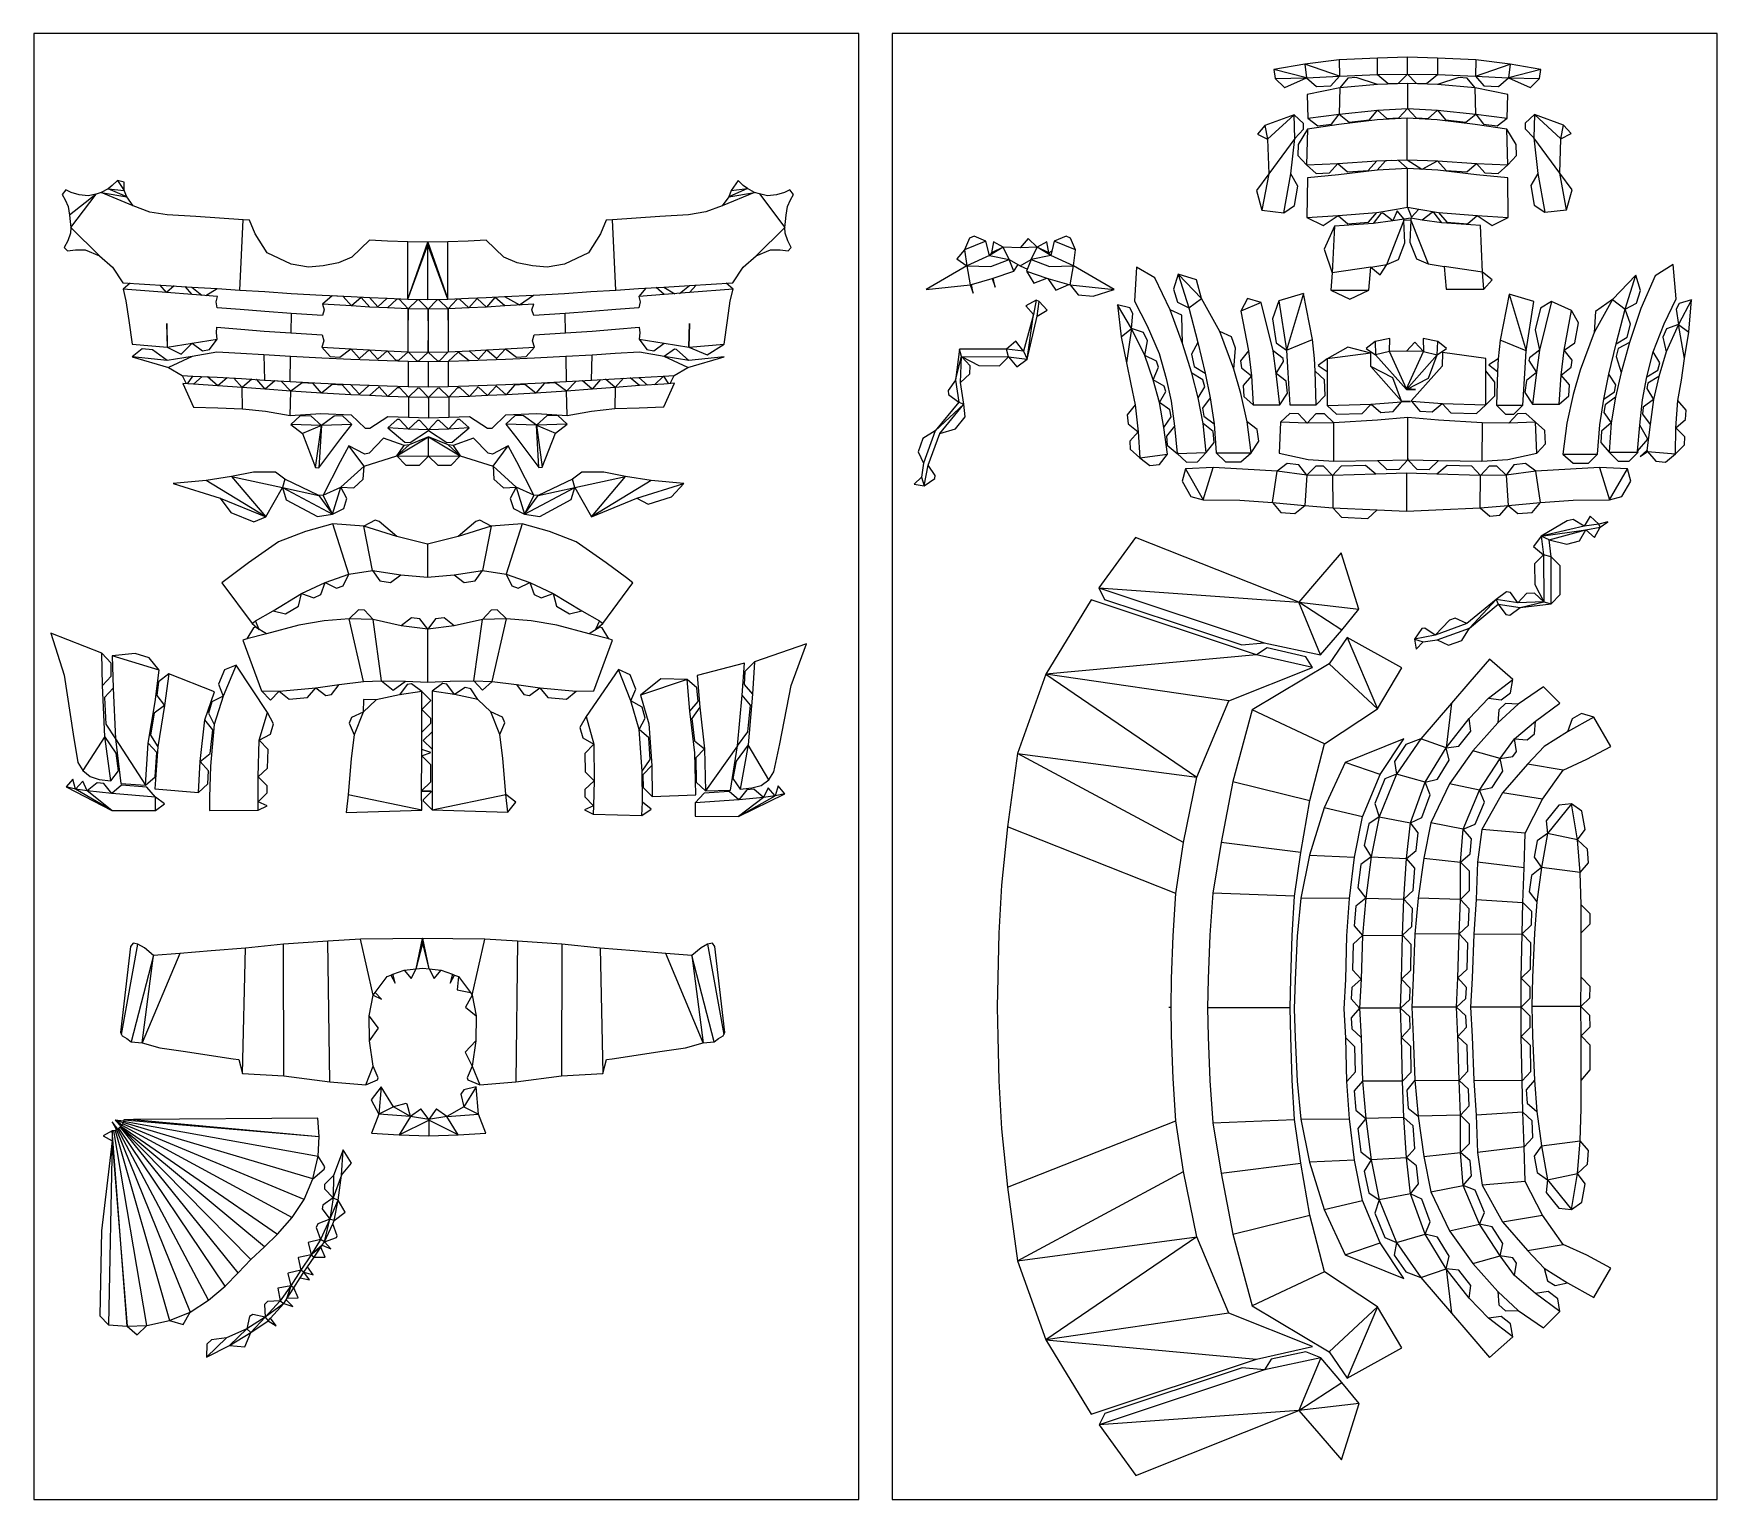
# Model space of a CAD drawing. Extents: x 35 to 967, y 23 to 835.
import ezdxf

# ---------------------------------------------------------------- set-up
doc = ezdxf.new("R2010")
doc.units = 0
doc.header["$MEASUREMENT"] = 0
for name, color, linetype in [('CutLine', 1, 'Continuous'), ('MountainLine', 5, 'Continuous'), ('ValleyLine', 5, 'Continuous')]:
    doc.layers.add(name, color=color, linetype=linetype)

msp = doc.modelspace()

# ---------------------------------------------------------------- linework, layer by layer
at = {"linetype": 'Continuous'}
for points in [[(492.21, 834.9), (35.21, 834.9), (35.21, 22.9), (492.21, 22.9)], [(967.49, 834.9), (510.49, 834.9), (510.49, 22.9), (967.49, 22.9)]]:
    msp.add_lwpolyline(points, close=True, dxfattribs=at)
at = {"layer": 'CutLine', "linetype": 'Continuous'}
for p, q in [((758.08, 820.46), (739.06, 817.95)), ((779.29, 821.27), (758.08, 820.46)), ((795.91, 821.9), (779.29, 821.27)), ((812.53, 821.26), (795.91, 821.9)), ((833.74, 820.45), (812.53, 821.26)), ((852.77, 817.93), (833.74, 820.45)), ((739.06, 817.95), (721.98, 815.02)), ((721.98, 815.02), (722.74, 810)), ((753.57, 806.08), (758.3, 811.33)), ((758.3, 811.33), (779.29, 812.23)), ((779.29, 812.23), (785.29, 807.33)), ((791, 807.43), (795.91, 812.52)), ((795.91, 812.52), (800.82, 807.43)), ((806.53, 807.33), (812.53, 812.22)), ((812.53, 812.22), (833.52, 811.31)), ((833.52, 811.31), (838.25, 806.06)), ((869.85, 814.99), (852.77, 817.93)), ((869.09, 809.98), (869.85, 814.99)), ((722.74, 810), (727.85, 805.11)), ((727.85, 805.11), (728.02, 805.12)), ((728.02, 805.12), (739.98, 810.38)), ((739.98, 810.38), (745.56, 805.66)), ((758.4, 804.86), (740.43, 801.15)), ((745.56, 805.66), (753.57, 806.08)), ((762.95, 810.27), (758.4, 804.86)), ((767.54, 810.67), (762.95, 810.27)), ((779.33, 806.67), (767.54, 810.67)), ((795.94, 807.38), (779.33, 806.67)), ((785.29, 807.33), (791, 807.43)), ((812.55, 806.67), (795.94, 807.38)), ((800.82, 807.43), (806.53, 807.33)), ((824.33, 810.67), (812.55, 806.67)), ((828.92, 810.27), (824.33, 810.67)), ((833.47, 804.86), (828.92, 810.27)), ((851.46, 801.15), (833.47, 804.86)), ((838.25, 806.06), (846.26, 805.64)), ((846.26, 805.64), (851.85, 810.36)), ((851.85, 810.36), (863.81, 805.09)), ((863.81, 805.09), (863.98, 805.09)), ((863.98, 805.09), (869.09, 809.98)), ((740.43, 801.15), (740.72, 788.08)), ((774.84, 787.08), (779.27, 792.59)), ((779.27, 792.59), (784.52, 787.86)), ((791.2, 788.21), (795.94, 793.46)), ((795.94, 793.46), (800.67, 788.21)), ((807.36, 787.86), (812.62, 792.59)), ((812.62, 792.59), (817.05, 787.08)), ((851.16, 788.08), (851.46, 801.15)), ((716.98, 784.04), (712.83, 779.27)), ((733.17, 789.96), (716.98, 784.04)), ((738.29, 785.08), (733.17, 789.96)), ((738.36, 782), (738.29, 785.08)), ((757.99, 784.57), (740.6, 782.06)), ((740.72, 788.08), (746.31, 783.75)), ((746.31, 783.75), (753.83, 784.71)), ((753.83, 784.71), (758.16, 790.3)), ((779.07, 787.1), (757.99, 784.57)), ((758.16, 790.3), (763.67, 785.87)), ((763.67, 785.87), (774.84, 787.08)), ((795.74, 788.04), (779.07, 787.1)), ((784.52, 787.86), (791.2, 788.21)), ((812.42, 787.1), (795.74, 788.04)), ((800.67, 788.21), (807.36, 787.86)), ((833.49, 784.57), (812.42, 787.1)), ((817.05, 787.08), (828.2, 785.87)), ((828.2, 785.87), (833.72, 790.3)), ((850.89, 782.06), (833.49, 784.57)), ((833.72, 790.3), (838.05, 784.71)), ((838.05, 784.71), (845.57, 783.75)), ((845.57, 783.75), (851.16, 788.08)), ((861.11, 785.31), (861.04, 782.24)), ((866.22, 790.2), (861.11, 785.31)), ((882.4, 784.27), (866.22, 790.2)), ((886.56, 779.51), (882.4, 784.27)), ((712.83, 779.27), (718.49, 776.46)), ((718.49, 776.46), (719.09, 757.31)), ((731.32, 757.21), (733.47, 776.89)), ((733.47, 776.89), (738.36, 782)), ((740.6, 782.06), (735.36, 773.57)), ((856.12, 773.58), (850.89, 782.06)), ((861.04, 782.24), (865.92, 777.13)), ((865.92, 777.13), (868.06, 757.44)), ((880.31, 757.55), (880.9, 776.7)), ((880.9, 776.7), (886.56, 779.51)), ((735.36, 773.57), (735.19, 767.41)), ((735.19, 767.41), (740.05, 762.27)), ((778.92, 764.42), (795.74, 765.03)), ((783.84, 764.52), (779.16, 759.22)), ((787.08, 764.71), (783.84, 764.52)), ((795.96, 760.25), (790.76, 764.85)), ((795.74, 765.03), (803.93, 759.76)), ((851.43, 762.27), (856.29, 767.4)), ((856.29, 767.4), (856.12, 773.58)), ((719.09, 757.31), (712.29, 748.09)), ((735.2, 750.47), (731.32, 757.21)), ((740.05, 762.27), (745.27, 757.5)), ((757.76, 756.73), (740.47, 754.95)), ((745.27, 757.5), (752.65, 757.83)), ((752.65, 757.83), (757.42, 763.05)), ((757.42, 763.05), (762.73, 758.37)), ((779.16, 759.22), (757.76, 756.73)), ((762.73, 758.37), (774.24, 759.11)), ((774.24, 759.11), (778.92, 764.42)), ((812.77, 759.22), (795.96, 760.25)), ((804.03, 759.75), (812.58, 764.42)), ((812.58, 764.42), (817.25, 759.11)), ((834.16, 756.73), (812.77, 759.22)), ((817.25, 759.11), (828.76, 758.37)), ((828.76, 758.37), (834.07, 763.05)), ((834.07, 763.05), (838.84, 757.83)), ((851.44, 754.95), (834.16, 756.73)), ((838.84, 757.83), (846.21, 757.5)), ((846.21, 757.5), (851.43, 762.27)), ((868.06, 757.44), (864.19, 750.7)), ((887.09, 748.32), (880.31, 757.55)), ((52.93, 748.35), (51.05, 745.86)), ((51.05, 745.86), (52.56, 742.78)), ((55.99, 746.91), (52.93, 748.35)), ((60.41, 745.61), (55.99, 746.91)), ((69.73, 746.06), (65.44, 745.01)), ((72.49, 746.84), (69.73, 746.06)), ((76.46, 749.02), (72.49, 746.84)), ((78.76, 750.7), (76.46, 749.02)), ((81.61, 753.56), (78.76, 750.7)), ((85.3, 752.6), (81.61, 753.56)), ((85.39, 747.94), (85.3, 752.6)), ((86.81, 744.47), (85.39, 747.94)), ((421.51, 747.95), (420.09, 744.48)), ((425.3, 753.57), (421.51, 747.95)), ((428.15, 750.71), (425.3, 753.57)), ((430.44, 749.03), (428.15, 750.71)), ((434.42, 746.85), (430.44, 749.03)), ((437.18, 746.08), (434.42, 746.85)), ((441.47, 745.02), (437.18, 746.08)), ((450.91, 746.92), (446.5, 745.62)), ((453.98, 748.37), (450.91, 746.92)), ((455.86, 745.87), (453.98, 748.37)), ((454.34, 742.8), (455.86, 745.87)), ((712.29, 748.09), (715.33, 737.04)), ((733.27, 739.74), (735.2, 750.47)), ((740.47, 754.95), (740.22, 733.1)), ((851.7, 733.1), (851.44, 754.95)), ((864.19, 750.7), (866.12, 739.97)), ((884.05, 737.27), (887.09, 748.32)), ((52.56, 742.78), (54.38, 739.08)), ((54.38, 739.08), (55.02, 734.37)), ((65.44, 745.01), (60.41, 745.61)), ((90.39, 739.59), (86.81, 744.47)), ((99.47, 736.1), (90.39, 739.59)), ((416.51, 739.6), (407.44, 736.11)), ((420.09, 744.48), (416.51, 739.6)), ((446.5, 745.62), (441.47, 745.02)), ((451.88, 734.38), (452.53, 739.09)), ((452.53, 739.09), (454.34, 742.8)), ((715.33, 737.04), (727.47, 735.7)), ((727.47, 735.7), (733.27, 739.74)), ((778.86, 735.83), (789.81, 737.6)), ((790.13, 736.66), (787.84, 731.23)), ((789.81, 737.6), (795.96, 738.74)), ((794.01, 732.22), (790.13, 736.66)), ((795.96, 738.74), (798.12, 733.25)), ((798.12, 733.25), (802.12, 737.6)), ((802.12, 737.6), (813.06, 735.83)), ((866.12, 739.97), (871.92, 735.93)), ((871.92, 735.93), (884.05, 737.27)), ((55.02, 734.37), (55.48, 730.92)), ((55.48, 730.92), (55.77, 727.46)), ((55.77, 727.46), (55.58, 724.39)), ((109.14, 734.5), (99.47, 736.1)), ((125.03, 733.53), (109.14, 734.5)), ((138.08, 732.68), (125.03, 733.53)), ((151.13, 731.83), (138.08, 732.68)), ((154.72, 731.62), (151.13, 731.83)), ((157.78, 723.99), (154.72, 731.62)), ((352.19, 731.63), (349.12, 724)), ((355.78, 731.83), (352.19, 731.63)), ((368.82, 732.69), (355.78, 731.83)), ((381.87, 733.53), (368.82, 732.69)), ((397.77, 734.5), (381.87, 733.53)), ((407.44, 736.11), (397.77, 734.5)), ((451.13, 727.47), (451.43, 730.93)), ((451.32, 724.41), (451.13, 727.47)), ((451.43, 730.93), (451.88, 734.38)), ((740.22, 733.1), (749.18, 728.68)), ((749.18, 728.68), (757.47, 734.24)), ((755.45, 728.3), (749.87, 715.57)), ((776.86, 729.67), (755.45, 728.3)), ((757.47, 734.24), (762.83, 729.62)), ((762.83, 729.62), (774.25, 730.47)), ((774.25, 730.47), (778.86, 735.83)), ((781.11, 735.32), (776.86, 729.67)), ((782.18, 735.47), (781.11, 735.32)), ((787.84, 731.23), (782.18, 735.47)), ((793.96, 731.18), (794.01, 732.22)), ((794.54, 718.93), (793.96, 731.18)), ((793.99, 731.82), (797.84, 731.59)), ((797.8, 732.63), (794, 732.06)), ((797.84, 731.59), (797.27, 719.35)), ((803.98, 731.64), (797.8, 732.63)), ((809.64, 735.89), (803.98, 731.64)), ((810.71, 735.73), (809.64, 735.89)), ((814.96, 730.08), (810.71, 735.73)), ((813.06, 735.83), (817.67, 730.47)), ((836.36, 728.71), (814.96, 730.08)), ((817.67, 730.47), (829.08, 729.62)), ((829.08, 729.62), (834.44, 734.24)), ((834.44, 734.24), (842.74, 728.68)), ((837.54, 702.8), (836.36, 728.71)), ((842.74, 728.68), (851.7, 733.1)), ((54.1, 720.16), (52.17, 716.42)), ((55.58, 724.39), (54.1, 720.16)), ((164.52, 713.42), (157.79, 723.99)), ((221.22, 720.42), (211.35, 711.17)), ((231.07, 719.99), (221.22, 720.42)), ((242.44, 719.57), (231.07, 719.99)), ((253.47, 719.38), (242.44, 719.57)), ((264.47, 719.57), (253.45, 719.38)), ((253.46, 717.97), (253.47, 719.38)), ((275.83, 719.99), (264.47, 719.57)), ((285.69, 720.42), (275.83, 719.99)), ((295.56, 711.17), (285.69, 720.42)), ((349.12, 724), (342.39, 713.42)), ((452.81, 720.17), (451.32, 724.41)), ((454.73, 716.44), (452.81, 720.17)), ((553.47, 721.69), (550.7, 715.19)), ((555.99, 722.71), (553.47, 721.69)), ((562.49, 719.93), (555.99, 722.71)), ((564.42, 712.05), (562.49, 719.93)), ((566.64, 719.63), (565.58, 713.57)), ((572.06, 716.69), (566.64, 719.63)), ((585.84, 721.45), (581.42, 716.21)), ((590.78, 716.69), (585.84, 721.45)), ((596.19, 719.63), (590.78, 716.69)), ((597.25, 713.57), (596.19, 719.63)), ((600.33, 719.93), (598.41, 712.05)), ((606.84, 722.7), (600.33, 719.93)), ((609.36, 721.69), (606.84, 722.7)), ((612.12, 715.18), (609.36, 721.69)), ((790.98, 709.81), (794.54, 718.93)), ((797.27, 719.35), (800.84, 710.22)), ((52.17, 716.42), (53.96, 714.6)), ((53.96, 714.6), (58.42, 715.16)), ((58.42, 715.16), (63.78, 715.08)), ((63.78, 715.08), (71.62, 711.78)), ((71.62, 711.78), (78.92, 705.52)), ((177.82, 707.12), (164.52, 713.42)), ((211.35, 711.17), (204.03, 707.95)), ((302.88, 707.95), (295.56, 711.17)), ((342.39, 713.42), (329.09, 707.13)), ((427.99, 705.53), (435.29, 711.8)), ((435.29, 711.8), (443.13, 715.1)), ((443.13, 715.1), (448.49, 715.18)), ((448.49, 715.18), (452.94, 714.61)), ((452.94, 714.61), (454.73, 716.44)), ((550.7, 715.19), (546.31, 710.08)), ((546.31, 710.08), (551.84, 706.23)), ((565.58, 713.57), (564.42, 712.05)), ((581.42, 716.21), (572.06, 716.69)), ((575.3, 709.85), (581.42, 706.3)), ((587.54, 709.85), (584.97, 703.25)), ((598.99, 714.43), (597.25, 713.57)), ((610.99, 706.22), (612.12, 715.18)), ((749.87, 715.57), (754.28, 702.39)), ((784.5, 706.97), (790.98, 709.81)), ((800.84, 710.22), (807.32, 707.38)), ((78.92, 705.52), (84.55, 696.93)), ((187.45, 705.47), (177.82, 707.12)), ((195.48, 706.25), (187.45, 705.47)), ((204.03, 707.95), (195.48, 706.25)), ((311.42, 706.25), (302.88, 707.95)), ((319.47, 705.47), (311.42, 706.25)), ((329.09, 707.13), (319.47, 705.47)), ((422.37, 696.94), (427.99, 705.53)), ((551.84, 706.23), (529.33, 693.22)), ((554.48, 695.98), (566.02, 699.25)), ((566.02, 699.25), (567.64, 694.51)), ((566.56, 699.4), (577.86, 703.25)), ((567.64, 694.51), (566.56, 699.4)), ((577.86, 703.25), (580.3, 706.94)), ((581.42, 706.3), (585.44, 704.46)), ((584.97, 703.25), (589.01, 696.6)), ((589.01, 696.6), (596.27, 699.4)), ((596.27, 699.4), (596.81, 699.25)), ((596.81, 699.25), (601.22, 692.8)), ((633.5, 693.22), (610.99, 706.22)), ((645.9, 705.63), (644.83, 686.66)), ((656.03, 699.72), (645.9, 705.63)), ((664.51, 681.95), (656.03, 699.72)), ((668.98, 701.74), (666.4, 693.27)), ((679.02, 698.45), (668.98, 701.74)), ((754.28, 702.39), (753.53, 692.87)), ((774.44, 692.87), (775.59, 705.53)), ((775.59, 705.53), (780.85, 701.31)), ((780.85, 701.31), (784.5, 706.97)), ((807.32, 707.38), (816.23, 705.94)), ((816.23, 705.94), (817.36, 693.28)), ((842.9, 698.43), (837.54, 702.8)), ((922.3, 701.11), (909.48, 687.63)), ((924.88, 692.64), (922.3, 701.11)), ((933.01, 700.73), (925.07, 682.71)), ((942.95, 706.95), (933.01, 700.73)), ((944.61, 688.02), (942.95, 706.95)), ((84.55, 696.93), (108.61, 695.4)), ((88.63, 696.67), (84.79, 693.4)), ((84.79, 693.4), (86.31, 686.97)), ((108.82, 691.46), (105.29, 695.61)), ((108.61, 695.4), (122.71, 694.53)), ((113.07, 695.12), (108.82, 691.46)), ((122.91, 690.4), (119.17, 694.74)), ((122.71, 694.53), (128.33, 690)), ((136.97, 689.36), (122.91, 690.4)), ((130.61, 689.83), (136.79, 693.66)), ((136.79, 693.66), (149.31, 692.87)), ((149.31, 692.87), (163.13, 691.98)), ((163.13, 691.98), (177.82, 691.03)), ((177.82, 691.03), (195.02, 690.08)), ((195.02, 690.08), (211.05, 689.22)), ((304.15, 684.66), (311.9, 690.08)), ((311.9, 690.08), (329.1, 691.03)), ((329.1, 691.03), (343.78, 691.98)), ((343.78, 691.98), (357.6, 692.87)), ((357.6, 692.87), (370.12, 693.67)), ((370.12, 693.67), (384.2, 694.53)), ((374.23, 693.92), (370.29, 689.35)), ((384.35, 690.38), (379.86, 694.27)), ((384.2, 694.53), (390.19, 690.83)), ((398.44, 691.45), (384.35, 690.38)), ((392.87, 691.03), (398.31, 695.4)), ((398.31, 695.4), (422.37, 696.94)), ((402.01, 695.64), (398.44, 691.45)), ((422.47, 693.38), (418.58, 696.7)), ((420.95, 686.96), (422.47, 693.38)), ((529.33, 693.22), (553.74, 695.77)), ((553.74, 695.77), (555.46, 691.06)), ((555.46, 691.06), (554.48, 695.98)), ((601.22, 692.8), (608.35, 695.98)), ((608.35, 695.98), (609.09, 695.77)), ((609.09, 695.77), (613.55, 690.28)), ((613.55, 690.28), (621.85, 689.41)), ((621.85, 689.41), (633.5, 693.22)), ((666.4, 693.27), (668.61, 686.23)), ((681.81, 688.27), (679.02, 698.45)), ((738.43, 690.95), (724.71, 686.81)), ((743.29, 665.39), (738.43, 690.95)), ((753.53, 692.87), (763.99, 687.87)), ((763.99, 687.87), (774.44, 692.87)), ((817.36, 693.28), (838.29, 693.28)), ((838.29, 693.28), (842.9, 698.43)), ((852.14, 690.67), (847.28, 665.11)), ((865.86, 686.53), (852.14, 690.67)), ((922.66, 685.59), (924.88, 692.64)), ((86.31, 686.97), (87.92, 676)), ((136.26, 686.39), (136.97, 689.36)), ((136.87, 683.04), (136.26, 686.39)), ((149.62, 682.08), (136.87, 683.04)), ((163.12, 680.97), (149.62, 682.08)), ((177.82, 679.85), (163.12, 680.97)), ((196.15, 681.98), (195.1, 678.72)), ((200.5, 689.74), (195.18, 685.07)), ((195.18, 685.07), (196.15, 681.98)), ((206.53, 689.34), (200.5, 689.74)), ((211.2, 684.03), (206.53, 689.34)), ((211.05, 689.22), (221.17, 688.71)), ((216.47, 688.74), (211.2, 684.03)), ((216.61, 688.73), (216.47, 688.74)), ((221.32, 683.45), (216.61, 688.73)), ((221.17, 688.71), (225.87, 683.52)), ((231.1, 683.01), (221.32, 683.45)), ((225.87, 683.52), (230.96, 688.32)), ((230.96, 688.32), (242.44, 687.87)), ((236.32, 687.77), (231.1, 683)), ((237.82, 687.71), (236.32, 687.77)), ((242.58, 682.49), (237.82, 687.71)), ((242.44, 687.87), (253.46, 687.62)), ((242.6, 676.14), (242.58, 682.49)), ((242.6, 682.48), (242.58, 682.47)), ((247.72, 687.36), (242.6, 682.48)), ((248.73, 687.34), (247.72, 687.36)), ((253.61, 682.22), (248.73, 687.34)), ((253.46, 687.62), (264.46, 687.87)), ((253.65, 682.22), (253.61, 682.22)), ((253.61, 681.87), (253.61, 682.22)), ((253.61, 681.88), (253.65, 681.87)), ((253.65, 681.85), (253.61, 681.87)), ((253.65, 681.87), (253.63, 675.88)), ((258.53, 687.34), (253.65, 682.22)), ((259.53, 687.36), (258.53, 687.34)), ((264.65, 682.48), (259.53, 687.36)), ((264.46, 687.87), (275.94, 688.32)), ((264.67, 682.48), (264.65, 682.48)), ((264.65, 676.14), (264.65, 682.48)), ((269.44, 687.7), (264.67, 682.48)), ((270.93, 687.77), (269.44, 687.7)), ((276.15, 683), (270.93, 687.77)), ((275.95, 688.32), (285.73, 688.72)), ((280.81, 688.22), (276.15, 683)), ((285.93, 683.45), (280.81, 688.22)), ((285.73, 688.71), (295.86, 689.22)), ((290.64, 688.73), (285.93, 683.45)), ((290.78, 688.73), (290.64, 688.73)), ((296.06, 684.03), (290.78, 688.73)), ((295.86, 689.22), (304.15, 684.66)), ((312.08, 685.07), (296.05, 684.03)), ((311.1, 681.98), (312.08, 685.07)), ((312.15, 678.71), (311.1, 681.98)), ((344.13, 680.97), (329.44, 679.84)), ((357.64, 682.07), (344.13, 680.97)), ((370.38, 683.03), (357.64, 682.07)), ((370.29, 689.35), (370.99, 686.38)), ((370.99, 686.38), (370.38, 683.03)), ((419.34, 675.98), (420.95, 686.96)), ((590.3, 687.25), (584.64, 684.18)), ((584.64, 684.18), (588.8, 679.27)), ((592.04, 686.48), (590.3, 687.25)), ((590.82, 678.35), (596.38, 681.67)), ((596.38, 681.67), (592.04, 686.48)), ((642.15, 682.95), (635.31, 684.76)), ((635.31, 684.76), (637.43, 666.99)), ((643.91, 679.93), (642.15, 682.95)), ((644.83, 686.66), (651.86, 673.03)), ((670.93, 678.98), (664.51, 681.95)), ((668.61, 686.23), (674.88, 682.95)), ((674.88, 682.95), (679.87, 663.75)), ((692, 669.94), (681.81, 688.27)), ((707.29, 688.15), (703.69, 681.11)), ((703.69, 681.11), (707.83, 659.21)), ((714.92, 686.05), (707.29, 688.15)), ((721.5, 659.18), (714.92, 686.05)), ((724.71, 686.81), (721.2, 676.96)), ((861.56, 659.2), (865.86, 686.53)), ((869.55, 682.79), (866.64, 670.91)), ((875.59, 686.45), (869.55, 682.79)), ((886.82, 681.51), (875.59, 686.45)), ((890.61, 674.66), (886.82, 681.51)), ((900.01, 680.9), (899.28, 669.3)), ((909.48, 687.63), (900.01, 680.9)), ((916.4, 682.32), (922.66, 685.59)), ((919.4, 673.98), (916.4, 682.32)), ((925.07, 682.71), (918.82, 663.87)), ((937.99, 674.18), (944.61, 688.02)), ((946.39, 685.32), (944.76, 682.23)), ((944.76, 682.23), (945.99, 673.85)), ((953.15, 687.41), (946.39, 685.32)), ((951.77, 669.57), (953.15, 687.41)), ((87.92, 676), (89.78, 662.85)), ((109.23, 661.26), (108.89, 674.33)), ((136.36, 669.1), (136.71, 672.29)), ((136.71, 672.29), (149.94, 671.26)), ((149.94, 671.26), (162.86, 670.07)), ((195.1, 678.72), (177.82, 679.85)), ((242.6, 676.14), (242.6, 676.14)), ((264.65, 676.14), (264.65, 676.14)), ((329.44, 679.84), (312.15, 678.71)), ((344.39, 670.06), (357.31, 671.26)), ((357.31, 671.26), (370.54, 672.28)), ((370.54, 672.28), (370.89, 669.09)), ((398.36, 674.31), (398.02, 661.24)), ((417.48, 662.83), (419.34, 675.98)), ((588.8, 679.27), (583.35, 659.08)), ((585.4, 654.6), (590.82, 678.35)), ((643.03, 671.5), (643.91, 679.93)), ((649.74, 669.27), (643.03, 671.5)), ((651.86, 673.03), (658.35, 657.62)), ((671.06, 678.61), (670.93, 678.98)), ((671.35, 663.32), (671.06, 678.61)), ((721.2, 676.96), (723.3, 663.64)), ((888.51, 663.6), (890.61, 674.66)), ((917.51, 666.69), (919.4, 673.98)), ((931.98, 658.58), (937.99, 674.18)), ((939.38, 671.34), (937.29, 666.69)), ((945.99, 673.85), (939.38, 671.34)), ((89.78, 662.85), (109.23, 661.26)), ((116.87, 657.4), (122.99, 663.41)), ((122.99, 663.41), (128.71, 659.25)), ((132.58, 659.86), (136.74, 665.58)), ((136.74, 665.58), (136.36, 669.1)), ((162.86, 670.07), (177.65, 669.09)), ((177.65, 669.09), (194.88, 667.98)), ((195.82, 664.69), (194.71, 661.31)), ((194.88, 667.98), (195.82, 664.69)), ((253.63, 664.85), (253.65, 658.47)), ((311.44, 664.69), (312.38, 667.97)), ((312.54, 661.3), (311.44, 664.69)), ((312.38, 667.97), (329.61, 669.09)), ((329.61, 669.09), (344.39, 670.06)), ((370.89, 669.09), (370.51, 665.57)), ((370.51, 665.57), (374.67, 659.85)), ((378.55, 659.24), (384.27, 663.4)), ((384.27, 663.4), (398.04, 661.24)), ((408.15, 657.05), (417.48, 662.83)), ((579.11, 664.54), (573.85, 660.06)), ((583.35, 659.08), (579.11, 664.54)), ((637.43, 666.99), (640.41, 652.53)), ((652.02, 664.71), (649.74, 669.27)), ((650.51, 656.55), (652.02, 664.71)), ((676.5, 646.76), (671.35, 663.32)), ((679.87, 663.75), (676.26, 657.29)), ((698.43, 666.98), (692, 669.94)), ((700.78, 660.6), (698.43, 666.98)), ((723.3, 663.64), (729.01, 659.48)), ((744.38, 654.98), (743.29, 665.39)), ((778.02, 664.34), (773.13, 660.48)), ((786.06, 666.06), (778.02, 664.34)), ((785.95, 658.87), (786.06, 666.06)), ((800.05, 663.9), (795.33, 658.93)), ((804.7, 658.87), (800.05, 663.9)), ((804.59, 666.06), (804.7, 658.87)), ((812.64, 664.34), (804.59, 666.06)), ((817.53, 660.48), (812.64, 664.34)), ((847.28, 665.11), (846.19, 654.7)), ((866.64, 670.91), (869.01, 659.59)), ((882.67, 659.62), (888.51, 663.6)), ((899.28, 669.3), (891.55, 648.4)), ((907.41, 646.24), (911.41, 663.11)), ((911.41, 663.11), (917.51, 666.69)), ((918.82, 663.87), (912.66, 660.4)), ((937.29, 666.69), (939.13, 658.6)), ((949.4, 654.99), (951.77, 669.57)), ((95.23, 660.35), (89.73, 655.89)), ((89.73, 655.89), (109.8, 650.04)), ((101.06, 659.74), (95.23, 660.35)), ((109.15, 653.87), (101.06, 659.74)), ((122.93, 656.03), (109.15, 653.87)), ((109.2, 661.26), (109.21, 661.26)), ((109.21, 661.26), (116.87, 657.4)), ((136.64, 658.43), (122.93, 656.03)), ((128.71, 659.25), (132.58, 659.86)), ((150, 657.66), (136.64, 658.43)), ((162.7, 656.88), (150, 657.66)), ((177.39, 656.01), (162.7, 656.88)), ((194.68, 655.18), (177.39, 656.01)), ((210.77, 654.44), (194.68, 655.18)), ((194.71, 661.31), (199.41, 656.02)), ((199.41, 656.02), (204.79, 655.69)), ((204.79, 655.69), (210.8, 660.34)), ((221.01, 654.02), (210.77, 654.44)), ((210.8, 660.34), (215.51, 655.06)), ((215.51, 655.06), (215.75, 655.05)), ((215.75, 655.05), (221.03, 659.75)), ((230.91, 653.67), (221.01, 654.02)), ((221.03, 659.75), (225.72, 654.51)), ((225.72, 654.51), (230.92, 659.25)), ((242.53, 653.32), (230.91, 653.67)), ((230.92, 659.25), (235.69, 654.03)), ((235.69, 654.03), (237.32, 653.95)), ((237.32, 653.95), (242.54, 658.72)), ((253.61, 653.17), (242.53, 653.32)), ((242.54, 658.72), (247.43, 653.61)), ((247.43, 653.61), (248.5, 653.59)), ((248.5, 653.59), (253.62, 658.47)), ((264.69, 653.32), (253.61, 653.17)), ((253.62, 658.47), (253.65, 658.5)), ((253.65, 658.47), (258.76, 653.59)), ((258.76, 653.59), (259.84, 653.61)), ((259.84, 653.61), (264.72, 658.72)), ((270.35, 658.49), (264.69, 653.32)), ((264.72, 658.72), (276.34, 659.25)), ((276.31, 653.67), (270.35, 658.49)), ((286.2, 654.02), (276.31, 653.67)), ((276.34, 659.25), (281.54, 654.51)), ((281.54, 654.51), (286.22, 659.75)), ((296.45, 654.44), (286.2, 654.02)), ((286.22, 659.75), (291.5, 655.05)), ((291.5, 655.05), (291.75, 655.06)), ((291.75, 655.06), (296.46, 660.34)), ((312.54, 655.17), (296.45, 654.44)), ((296.46, 660.34), (302.47, 655.69)), ((302.47, 655.69), (307.84, 656.01)), ((307.84, 656.01), (312.54, 661.3)), ((329.82, 655.99), (312.54, 655.17)), ((344.53, 656.85), (329.82, 655.99)), ((357.22, 657.62), (344.53, 656.85)), ((370.58, 658.38), (357.22, 657.62)), ((384.29, 655.97), (370.58, 658.38)), ((374.67, 659.85), (378.55, 659.24)), ((390.01, 660.13), (384.29, 655.97)), ((391.22, 659.94), (390.01, 660.13)), ((398.07, 653.8), (391.22, 659.94)), ((397.42, 649.98), (417.49, 655.81)), ((398.02, 661.24), (408.15, 657.05)), ((398.04, 661.24), (398.05, 661.25)), ((417.49, 655.81), (398.07, 653.8)), ((547.91, 660.06), (545.71, 642.92)), ((573.85, 660.06), (547.91, 660.06)), ((553.76, 650.83), (548.99, 656.04)), ((548.99, 656.04), (558.59, 650.98)), ((569.97, 650.9), (575.01, 655.86)), ((575.01, 655.86), (579.6, 650.27)), ((579.6, 650.27), (585.4, 654.6)), ((656.86, 653.44), (650.51, 656.55)), ((657.98, 650.15), (656.86, 653.44)), ((658.35, 657.62), (662.22, 643.94)), ((676.26, 657.29), (677.85, 650.59)), ((699.72, 649.03), (700.78, 660.6)), ((707.83, 659.21), (703.47, 653.64)), ((703.47, 653.64), (703.95, 649.69)), ((727.1, 654.86), (721.5, 659.18)), ((723.12, 646.69), (727.3, 653.33)), ((727.3, 653.33), (727.1, 654.86)), ((729.01, 659.48), (729.75, 646.91)), ((744.74, 648.01), (744.38, 654.98)), ((751.39, 654.67), (746.42, 651.15)), ((762.81, 661.23), (751.39, 654.67)), ((775.54, 657.88), (762.81, 661.23)), ((773.13, 660.48), (778.24, 656.9)), ((775.63, 650.43), (775.54, 657.88)), ((778.24, 656.9), (795.31, 637.79)), ((795.33, 658.93), (785.95, 658.87)), ((807.61, 644.01), (812.43, 656.9)), ((812.43, 656.9), (817.53, 660.48)), ((815.24, 658.22), (815.15, 650.78)), ((839.39, 655.02), (815.24, 658.22)), ((839.33, 648.05), (839.39, 655.02)), ((846.19, 654.7), (841.01, 651.48)), ((860.81, 646.63), (861.56, 659.2)), ((863.4, 655.27), (863.2, 653.74)), ((863.2, 653.74), (867.38, 647.1)), ((869.01, 659.59), (863.4, 655.27)), ((887.03, 654.05), (882.67, 659.62)), ((886.55, 650.11), (887.03, 654.05)), ((912.66, 660.4), (911.43, 655.99)), ((911.43, 655.99), (914.17, 647.17)), ((935.61, 652.49), (931.98, 658.58)), ((939.13, 658.6), (935.1, 644.97)), ((947.56, 643.02), (949.4, 654.99)), ((109.8, 650.04), (117.37, 645.5)), ((117.37, 645.5), (119.7, 641)), ((120.46, 640.94), (123.31, 645.16)), ((123.31, 645.16), (136.85, 644.52)), ((128.47, 644.92), (123.68, 640.7)), ((137.21, 639.84), (131.43, 644.78)), ((136.85, 644.52), (150.3, 643.79)), ((142.27, 644.23), (137.21, 639.84)), ((150.64, 638.88), (146, 644.02)), ((150.3, 643.79), (163.05, 643.01)), ((155.97, 643.44), (150.64, 638.88)), ((158.75, 643.27), (158.68, 643.28)), ((344.16, 642.98), (356.91, 643.75)), ((357.15, 638.93), (351.88, 643.44)), ((356.91, 643.74), (370.36, 644.47)), ((361.73, 644.01), (357.15, 638.93)), ((370.58, 639.89), (365.59, 644.21)), ((370.36, 644.47), (375.07, 640.18)), ((378.9, 640.43), (383.91, 645.1)), ((383.91, 645.1), (386.7, 640.97)), ((387.56, 641.03), (389.85, 645.44)), ((389.85, 645.44), (397.42, 649.98)), ((548.34, 641.73), (553.56, 646.5)), ((553.56, 646.5), (553.76, 650.83)), ((558.59, 650.98), (569.97, 650.9)), ((640.41, 652.53), (642.74, 640.64)), ((655.11, 643.1), (657.98, 650.15)), ((662.22, 643.94), (665.08, 631.22)), ((682.6, 643.18), (676.5, 646.76)), ((677.85, 650.59), (683.87, 646.87)), ((683.87, 646.87), (686.64, 633.1)), ((703.58, 635.6), (699.72, 649.03)), ((703.95, 649.69), (709.52, 645.34)), ((709.52, 645.34), (704.85, 640.03)), ((728.7, 642.34), (723.12, 646.69)), ((729.75, 646.91), (730.72, 629.31)), ((749.93, 643.2), (744.74, 648.01)), ((746.42, 651.15), (751.44, 647.7)), ((751.44, 647.7), (751.44, 628.98)), ((787.87, 644.16), (775.63, 650.43)), ((792.62, 631.25), (787.87, 644.16)), ((795.34, 637.79), (807.61, 644.01)), ((815.15, 650.78), (798.14, 631.6)), ((844.33, 641.86), (839.33, 648.05)), ((841.01, 651.48), (845.83, 647.74)), ((845.83, 647.74), (845.14, 629.03)), ((859.84, 629.03), (860.81, 646.63)), ((867.38, 647.1), (861.8, 642.75)), ((880.99, 645.75), (886.55, 650.11)), ((885.66, 640.43), (880.99, 645.75)), ((891.55, 648.4), (887.7, 634.97)), ((911.32, 640.35), (907.41, 646.24)), ((914.17, 647.17), (911.05, 633.47)), ((926.06, 631.98), (928.53, 644.78)), ((928.53, 644.78), (934.59, 648.42)), ((935.1, 644.97), (929.09, 641.24)), ((934.59, 648.42), (935.61, 652.49)), ((123.68, 640.7), (117.74, 641.15)), ((117.74, 641.15), (123.74, 628.04)), ((163.38, 637.9), (158.75, 643.27)), ((163.05, 643.01), (177.21, 642.14)), ((168.75, 642.5), (163.38, 637.9)), ((172.36, 642.22), (168.75, 642.5)), ((177.52, 636.8), (172.36, 642.22)), ((177.21, 642.14), (194.28, 641.32)), ((183.87, 641.44), (177.52, 636.8)), ((189.88, 641.08), (183.87, 641.44)), ((194.58, 635.8), (189.88, 641.08)), ((194.28, 641.32), (210.72, 640.58)), ((200.58, 640.47), (194.58, 635.8)), ((206.29, 640.16), (200.58, 640.47)), ((211.01, 634.89), (206.29, 640.16)), ((210.72, 640.58), (215.52, 635.38)), ((221.22, 634.39), (211.01, 634.88)), ((215.52, 635.38), (215.73, 635.38)), ((215.73, 635.38), (220.93, 640.18)), ((220.93, 640.18), (230.96, 639.81)), ((226.44, 639.17), (221.22, 634.39)), ((226.48, 639.16), (226.44, 639.17)), ((231.25, 633.95), (226.48, 639.16)), ((230.96, 639.81), (242.5, 639.47)), ((236.43, 638.76), (231.25, 633.95)), ((237.98, 638.7), (236.43, 638.76)), ((242.79, 633.52), (237.98, 638.7)), ((242.5, 639.47), (253.61, 639.3)), ((247.89, 638.42), (242.79, 633.52)), ((248.99, 638.4), (247.89, 638.42)), ((253.9, 633.3), (248.99, 638.4)), ((253.61, 639.3), (264.71, 639.47)), ((258.82, 638.4), (253.91, 633.3)), ((259.91, 638.42), (258.82, 638.4)), ((265.01, 633.52), (259.91, 638.42)), ((264.71, 639.47), (276.26, 639.81)), ((269.82, 638.7), (265.01, 633.52)), ((271.37, 638.76), (269.82, 638.7)), ((276.56, 633.95), (271.37, 638.76)), ((276.26, 639.81), (286.29, 640.18)), ((281.33, 639.16), (276.56, 633.95)), ((281.37, 639.17), (281.33, 639.16)), ((286.58, 634.39), (281.37, 639.17)), ((286.29, 640.18), (296.49, 640.57)), ((291.33, 639.63), (286.58, 634.39)), ((291.54, 639.64), (291.33, 639.63)), ((296.78, 634.89), (291.54, 639.64)), ((296.49, 640.57), (312.94, 641.31)), ((301.49, 640.17), (296.78, 634.89)), ((307.21, 640.49), (301.49, 640.17)), ((313.22, 635.82), (307.21, 640.49)), ((312.94, 641.31), (330.01, 642.12)), ((317.91, 641.11), (313.22, 635.82)), ((323.92, 641.47), (317.91, 641.11)), ((330.28, 636.83), (323.92, 641.47)), ((330.01, 642.12), (344.16, 642.98)), ((335.43, 642.25), (330.28, 636.83)), ((339.04, 642.53), (335.43, 642.25)), ((344.41, 637.94), (339.04, 642.53)), ((349, 643.27), (344.41, 637.94)), ((384.12, 640.77), (370.58, 639.89)), ((384.06, 628.1), (390.05, 641.22)), ((390.05, 641.22), (384.12, 640.77)), ((545.71, 642.92), (541.5, 637.24)), ((541.5, 637.24), (541.82, 635.05)), ((541.82, 635.05), (547.5, 630.83)), ((550.19, 629.6), (548.34, 641.73)), ((642.74, 640.64), (645.07, 629.33)), ((661.26, 639.62), (655.11, 643.1)), ((658.6, 630.54), (662.08, 636.69)), ((662.08, 636.69), (661.26, 639.62)), ((680.04, 633.16), (683.62, 639.26)), ((683.62, 639.26), (682.6, 643.18)), ((707.13, 619.82), (703.58, 635.6)), ((704.85, 640.03), (705.24, 633.87)), ((725.29, 629.2), (729.52, 635.72)), ((729.52, 635.72), (728.7, 642.34)), ((745.43, 629.31), (750.25, 634.49)), ((750.25, 634.49), (749.93, 643.2)), ((795.31, 637.79), (795.34, 637.79)), ((795.33, 638.16), (795.34, 637.79)), ((795.34, 637.79), (800.32, 637.82)), ((800.32, 637.82), (795.99, 638.12)), ((839.33, 629.33), (844.33, 634.33)), ((844.33, 634.33), (844.33, 641.86)), ((861.8, 642.75), (860.98, 636.14)), ((860.98, 636.14), (865.21, 629.61)), ((879.95, 629.61), (885.26, 634.27)), ((887.7, 634.97), (884.15, 619.19)), ((885.26, 634.27), (885.66, 640.43)), ((904.63, 632.46), (910.52, 636.38)), ((910.52, 636.38), (911.32, 640.35)), ((929.09, 641.24), (928.39, 638.28)), ((928.39, 638.28), (932.12, 632.27)), ((945.69, 631.62), (947.56, 643.02)), ((123.74, 628.04), (137.26, 627.57)), ((137.26, 627.57), (150.85, 627.1)), ((150.85, 627.1), (163.65, 625.77)), ((163.65, 625.77), (177.24, 623.32)), ((253.91, 633.3), (253.9, 633.3)), ((253.91, 633.3), (253.9, 632.83)), ((330.56, 623.36), (344.14, 625.81)), ((344.14, 625.81), (356.95, 627.15)), ((356.95, 627.15), (370.54, 627.63)), ((370.54, 627.63), (384.06, 628.1)), ((547.5, 630.83), (534.4, 614.91)), ((550.92, 622.57), (550.19, 629.6)), ((645.07, 629.33), (640.7, 623.77)), ((664.39, 626.48), (658.6, 630.54)), ((665.08, 622.57), (664.39, 626.48)), ((665.08, 631.22), (666.9, 617.36)), ((682.8, 618.99), (680.04, 633.16)), ((686.64, 633.1), (682.44, 627.41)), ((682.44, 627.41), (683.1, 623.02)), ((705.24, 633.87), (710.55, 629.2)), ((710.55, 629.2), (725.29, 629.2)), ((730.72, 629.31), (745.43, 629.31)), ((751.44, 628.98), (756.7, 624.11)), ((770.86, 624.47), (775.74, 629.59)), ((775.74, 629.59), (781.1, 624.98)), ((781.1, 624.98), (788.02, 625.5)), ((788.02, 625.5), (792.63, 630.86)), ((797.63, 631.09), (792.62, 631.25)), ((792.63, 630.86), (797.63, 631.09)), ((798.14, 631.6), (798.14, 631.21)), ((798.14, 631.21), (802.75, 625.85)), ((802.75, 625.85), (809.68, 625.33)), ((809.68, 625.33), (815.04, 629.94)), ((815.04, 629.94), (819.91, 624.81)), ((819.91, 624.81), (834.07, 624.46)), ((834.07, 624.46), (839.33, 629.33)), ((845.14, 629.03), (850.14, 624.03)), ((854.84, 624.03), (859.84, 629.03)), ((865.21, 629.61), (879.95, 629.61)), ((902.48, 618.19), (904.63, 632.46)), ((905.31, 629.33), (904.6, 624.96)), ((904.6, 624.96), (908.73, 619.22)), ((911.05, 633.47), (905.31, 629.33)), ((924.67, 618.08), (926.06, 631.98)), ((926.5, 627.97), (925.98, 624.04)), ((932.12, 632.27), (926.5, 627.97)), ((950.29, 626.25), (945.69, 631.62)), ((949.9, 621.19), (950.29, 626.25)), ((177.24, 623.32), (194.18, 624.51)), ((182.7, 623.17), (177.56, 618.32)), ((177.56, 618.32), (183.99, 613.42)), ((188.82, 622.99), (182.7, 623.17)), ((194.54, 617.82), (188.82, 622.99)), ((194.18, 624.51), (211.08, 623.65)), ((201.64, 623.04), (194.54, 617.82)), ((206.3, 623.17), (201.64, 623.04)), ((205.28, 610.67), (211.44, 618.32)), ((211.44, 618.32), (206.3, 623.17)), ((211.08, 623.65), (218.76, 616.42)), ((218.76, 616.42), (221.27, 616.28)), ((221.27, 616.28), (231.28, 622.73)), ((236.56, 621.19), (231.24, 616.53)), ((231.24, 616.53), (240.79, 608.63)), ((231.28, 622.73), (242.77, 622.35)), ((237.75, 621.11), (236.56, 621.19)), ((242.72, 615.77), (237.75, 621.11)), ((248, 620.57), (242.72, 615.77)), ((242.77, 622.35), (253.9, 622.12)), ((249.04, 620.53), (248, 620.57)), ((253.84, 615.34), (249.04, 620.53)), ((258.65, 620.53), (253.84, 615.34)), ((253.9, 622.12), (265.04, 622.35)), ((259.69, 620.57), (258.65, 620.53)), ((264.97, 615.77), (259.69, 620.57)), ((269.94, 621.11), (264.97, 615.77)), ((265.04, 622.35), (276.52, 622.73)), ((266.89, 608.63), (276.44, 616.53)), ((271.12, 621.19), (269.94, 621.11)), ((276.44, 616.53), (271.12, 621.19)), ((276.52, 622.73), (286.53, 616.28)), ((286.53, 616.28), (289.06, 616.42)), ((289.06, 616.42), (296.73, 623.65)), ((301.81, 623.33), (296.67, 618.48)), ((296.67, 618.48), (302.83, 610.83)), ((296.73, 623.65), (313.62, 624.53)), ((306.47, 623.19), (301.81, 623.33)), ((313.58, 617.98), (306.47, 623.19)), ((319.3, 623.15), (313.58, 617.98)), ((313.62, 624.53), (330.56, 623.36)), ((325.4, 623.33), (319.3, 623.15)), ((324.12, 613.58), (330.55, 618.48)), ((330.55, 618.48), (325.4, 623.33)), ((536.96, 613.33), (545.59, 616.01)), ((545.59, 616.01), (550.92, 622.57)), ((640.7, 623.77), (641.3, 618.73)), ((641.3, 618.73), (646.86, 614.36)), ((661.02, 616.78), (665.08, 622.57)), ((663.02, 601.85), (661.02, 616.78)), ((666.9, 617.36), (662.41, 611.9)), ((688.29, 614.54), (682.8, 618.99)), ((683.1, 623.02), (688.79, 618.82)), ((688.79, 618.82), (690.07, 602.66)), ((712.73, 615.52), (707.13, 619.82)), ((713.57, 609.16), (712.73, 615.52)), ((725.62, 619.74), (724.83, 602.45)), ((730.82, 624.53), (725.62, 619.74)), ((735.55, 624.33), (730.82, 624.53)), ((740.34, 619.13), (735.55, 624.33)), ((745.25, 624.22), (740.34, 619.13)), ((749.96, 624.3), (745.25, 624.22)), ((755.05, 619.39), (749.96, 624.3)), ((779.31, 620.8), (755.05, 619.39)), ((756.7, 624.11), (770.86, 624.47)), ((796.18, 622.32), (779.31, 620.8)), ((813.06, 620.8), (796.18, 622.32)), ((837.32, 619.39), (813.06, 620.8)), ((852.02, 619.13), (837.32, 619.39)), ((850.14, 624.03), (854.84, 624.03)), ((856.81, 624.33), (852.02, 619.13)), ((861.54, 624.53), (856.81, 624.33)), ((866.74, 619.74), (861.54, 624.53)), ((871.96, 614.97), (866.74, 619.74)), ((884.15, 619.19), (881.9, 602.03)), ((901.21, 602.03), (902.48, 618.19)), ((908.73, 619.22), (903.37, 614.6)), ((928.95, 610.32), (924.67, 618.08)), ((925.98, 624.04), (930.28, 618.42)), ((930.28, 618.42), (928.51, 603.91)), ((944.52, 616.59), (949.9, 621.19)), ((949.43, 611.5), (944.52, 616.59)), ((183.99, 613.42), (191.32, 594.53)), ((193.13, 594.45), (205.28, 610.67)), ((209.73, 606.51), (204.95, 597.67)), ((218.53, 601.92), (209.73, 606.51)), ((228.98, 610.72), (220.92, 602.43)), ((240.27, 606.72), (228.98, 610.72)), ((243.06, 607.16), (240.27, 606.72)), ((240.79, 608.63), (243.71, 608.47)), ((253.87, 611.57), (243.06, 607.16)), ((243.71, 608.47), (253.84, 614.98)), ((253.84, 614.98), (263.98, 608.47)), ((264.69, 607.16), (253.87, 611.57)), ((263.98, 608.47), (266.89, 608.63)), ((267.48, 606.72), (264.69, 607.16)), ((278.77, 610.72), (267.48, 606.72)), ((286.81, 602.44), (278.77, 610.72)), ((298.02, 606.51), (289.22, 601.92)), ((302.8, 597.67), (298.02, 606.51)), ((302.83, 610.83), (314.99, 594.61)), ((316.8, 594.69), (324.12, 613.58)), ((527.53, 610.6), (524.9, 603.28)), ((534.4, 614.91), (527.53, 610.6)), ((530.47, 595.9), (536.96, 613.33)), ((646.86, 614.36), (642.17, 609.07)), ((642.17, 609.07), (642.43, 604.62)), ((662.41, 611.9), (662.9, 606.87)), ((662.9, 606.87), (668.37, 602.38)), ((684.48, 602.87), (688.94, 608.36)), ((688.94, 608.36), (688.29, 614.54)), ((709.37, 602.66), (713.57, 609.16)), ((867.53, 602.45), (872.3, 607.67)), ((872.3, 607.67), (871.96, 614.97)), ((903.37, 614.6), (902.92, 608.4)), ((902.92, 608.4), (907.54, 603.05)), ((923.27, 603.53), (928.95, 610.32)), ((944.25, 602.14), (949.35, 607.04)), ((949.35, 607.04), (949.43, 611.5)), ((204.95, 597.67), (195.57, 579.28)), ((218.12, 595.21), (236.36, 600.97)), ((220.92, 602.43), (218.53, 601.92)), ((236.36, 600.97), (241.31, 595.92)), ((248.83, 595.85), (253.87, 600.8)), ((253.87, 600.8), (258.92, 595.85)), ((266.44, 595.92), (271.39, 600.97)), ((271.39, 600.97), (289.63, 595.21)), ((289.22, 601.92), (286.81, 602.44)), ((312.18, 579.28), (302.8, 597.67)), ((524.9, 603.28), (527.92, 596.88)), ((527.92, 596.88), (526.91, 589.23)), ((642.43, 604.62), (647.72, 599.93)), ((647.72, 599.93), (653.31, 595.59)), ((658.68, 596.27), (663.02, 601.85)), ((668.37, 602.38), (673.52, 597.53)), ((673.52, 597.53), (679.64, 597.72)), ((679.64, 597.72), (684.48, 602.87)), ((690.07, 602.66), (695.07, 597.66)), ((695.07, 597.66), (703.69, 597.66)), ((703.69, 597.66), (709.37, 602.66)), ((729.39, 596.84), (723.77, 592.54)), ((724.83, 602.45), (740.96, 598.96)), ((735.83, 595.97), (729.39, 596.84)), ((740.96, 598.96), (755.2, 598.05)), ((755.2, 598.05), (779.29, 598.4)), ((779.29, 598.4), (784.4, 593.51)), ((791.28, 593.67), (796.17, 598.77)), ((796.17, 598.77), (796.19, 598.77)), ((796.18, 599.12), (796.18, 599.53)), ((796.19, 599.12), (796.18, 599.12)), ((796.18, 599.12), (796.19, 599.12)), ((796.19, 599.12), (796.19, 598.77)), ((796.19, 598.77), (801.08, 593.67)), ((807.96, 593.51), (813.07, 598.4)), ((813.07, 598.4), (837.18, 598.05)), ((837.18, 598.05), (851.4, 598.96)), ((851.4, 598.96), (867.53, 602.45)), ((861.3, 596.84), (854.86, 595.97)), ((866.92, 592.54), (861.3, 596.84)), ((881.9, 602.03), (887.58, 597.03)), ((887.58, 597.03), (896.21, 597.03)), ((896.21, 597.03), (901.21, 602.03)), ((907.54, 603.05), (912.54, 598.05)), ((912.54, 598.05), (918.66, 598.05)), ((918.66, 598.05), (923.66, 603.05)), ((923.66, 603.05), (923.27, 603.53)), ((928.51, 603.91), (924.78, 600.57)), ((924.78, 600.57), (928.89, 603.43)), ((928.89, 603.43), (933.46, 598.03)), ((933.46, 598.03), (938.85, 597.57)), ((938.85, 597.57), (944.25, 602.14)), ((130.67, 587.39), (112.51, 585.73)), ((144.83, 589.56), (130.67, 587.39)), ((156.86, 591.9), (144.83, 589.56)), ((169.03, 591.9), (156.86, 591.9)), ((174.2, 588.11), (169.03, 591.9)), ((193.08, 579.04), (174.2, 588.11)), ((191.32, 594.53), (193.13, 594.45)), ((212.41, 583.33), (217.75, 588.14)), ((217.75, 588.14), (218.12, 595.21)), ((241.31, 595.92), (248.83, 595.85)), ((258.92, 595.85), (266.44, 595.92)), ((289.63, 595.21), (289.99, 588.14)), ((289.99, 588.14), (295.34, 583.32)), ((333.52, 588.14), (314.65, 579.04)), ((314.99, 594.61), (316.8, 594.69)), ((338.7, 591.94), (333.52, 588.14)), ((350.87, 591.93), (338.7, 591.94)), ((362.91, 589.59), (350.87, 591.93)), ((377.06, 587.41), (362.91, 589.59)), ((395.22, 585.74), (377.06, 587.41)), ((526.91, 589.23), (522.84, 585.38)), ((528.35, 584.36), (534.17, 588.38)), ((534.48, 590.08), (530.47, 595.9)), ((534.17, 588.38), (534.48, 590.08)), ((653.31, 595.59), (658.68, 596.27)), ((672.99, 593.8), (671.15, 586.98)), ((688.39, 594.47), (672.99, 593.8)), ((704.5, 593.67), (688.39, 594.47)), ((723.77, 592.54), (704.5, 593.67)), ((740.13, 590.36), (735.83, 595.97)), ((745.21, 595.27), (740.13, 590.36)), ((749.47, 595.2), (745.21, 595.27)), ((754.39, 590.12), (749.47, 595.2)), ((759.23, 595.27), (754.39, 590.12)), ((772.72, 595.68), (759.23, 595.27)), ((778.47, 590.85), (772.72, 595.68)), ((795.35, 591.49), (778.47, 590.85)), ((784.4, 593.51), (791.28, 593.67)), ((812.22, 590.85), (795.35, 591.49)), ((801.08, 593.67), (807.96, 593.51)), ((817.98, 595.68), (812.22, 590.85)), ((831.47, 595.27), (817.98, 595.68)), ((836.32, 590.12), (831.47, 595.27)), ((841.23, 595.2), (836.32, 590.12)), ((845.48, 595.27), (841.23, 595.2)), ((850.57, 590.36), (845.48, 595.27)), ((854.86, 595.97), (850.57, 590.36)), ((886.2, 593.67), (866.92, 592.54)), ((902.3, 594.47), (886.2, 593.67)), ((917.7, 593.81), (902.3, 594.47)), ((919.54, 586.98), (917.7, 593.81)), ((112.51, 585.73), (138.47, 577.51)), ((163.7, 567.27), (172.93, 583.48)), ((172.93, 583.48), (174.97, 576.71)), ((195.57, 579.28), (193.08, 579.04)), ((205.35, 583.69), (212.41, 583.33)), ((208.64, 577.43), (205.35, 583.69)), ((295.34, 583.32), (302.4, 583.69)), ((302.4, 583.69), (299.11, 577.43)), ((314.65, 579.04), (312.18, 579.28)), ((332.77, 576.75), (334.8, 583.52)), ((334.8, 583.52), (344.02, 567.31)), ((375.53, 574.27), (388.45, 578.36)), ((388.45, 578.36), (395.22, 585.74)), ((522.84, 585.38), (528.35, 584.36)), ((671.15, 586.98), (676.02, 578.52)), ((676.02, 578.52), (682.84, 576.67)), ((907.85, 576.68), (914.68, 578.52)), ((914.68, 578.52), (919.54, 586.98)), ((138.47, 577.51), (144.47, 569.68)), ((144.47, 569.68), (157.19, 564.52)), ((174.97, 576.71), (192.31, 567.43)), ((200.67, 568.62), (206.93, 571.91)), ((206.93, 571.91), (208.64, 577.43)), ((299.11, 577.43), (300.82, 571.91)), ((300.82, 571.91), (307.08, 568.62)), ((315.44, 567.44), (332.77, 576.75)), ((344.02, 567.31), (369.25, 577.53)), ((369.25, 577.53), (375.53, 574.27)), ((682.84, 576.67), (703.07, 576.37)), ((703.07, 576.37), (721.16, 575.08)), ((721.16, 575.08), (725.71, 569.67)), ((725.71, 569.67), (733.62, 568.98)), ((733.62, 568.98), (739.08, 573.53)), ((739.08, 573.53), (754.56, 572.19)), ((754.56, 572.19), (759.34, 566.98)), ((773.9, 566.35), (779.11, 571.13)), ((779.11, 571.13), (795.35, 570.42)), ((795.35, 570.42), (811.58, 571.13)), ((811.58, 571.13), (836.15, 572.19)), ((836.15, 572.19), (841.56, 567.64)), ((847.07, 568.12), (851.62, 573.53)), ((851.62, 573.53), (857.07, 568.98)), ((857.07, 568.98), (865, 569.67)), ((865, 569.67), (869.55, 575.08)), ((869.55, 575.08), (887.63, 576.38)), ((887.63, 576.38), (907.85, 576.68)), ((157.19, 564.52), (163.7, 567.27)), ((200.89, 563.43), (185.72, 559.1)), ((192.31, 567.43), (200.67, 568.62)), ((218.04, 562.08), (200.89, 563.43)), ((224.3, 565.36), (218.04, 562.08)), ((226.52, 564.66), (224.3, 565.36)), ((236.29, 556.36), (226.52, 564.66)), ((280.02, 564.66), (270.26, 556.36)), ((282.24, 565.36), (280.02, 564.66)), ((288.51, 562.08), (282.24, 565.36)), ((305.65, 563.42), (288.51, 562.08)), ((320.82, 559.09), (305.65, 563.42)), ((307.08, 568.62), (315.44, 567.44)), ((759.34, 566.98), (773.9, 566.35)), ((841.56, 567.64), (847.07, 568.12)), ((884.35, 565.01), (869.98, 556.6)), ((887.74, 565.78), (884.35, 565.01)), ((893.73, 562.02), (887.74, 565.78)), ((891.13, 553.87), (894.66, 560)), ((897.06, 567.57), (893.73, 562.02)), ((894.66, 560), (899.56, 555.83)), ((901.87, 563.24), (897.06, 567.57)), ((899.56, 555.83), (902.64, 561.49)), ((906.83, 564.38), (901.87, 563.24)), ((902.64, 561.49), (906.83, 564.38)), ((170.86, 553.38), (154.25, 541.79)), ((185.72, 559.1), (170.86, 553.38)), ((253.28, 552.09), (236.29, 556.36)), ((270.26, 556.36), (253.27, 552.09)), ((335.68, 553.37), (320.82, 559.09)), ((352.29, 541.78), (335.68, 553.37)), ((645.37, 555.85), (625.03, 527.81)), ((735.67, 519.86), (645.37, 555.85)), ((869.98, 556.6), (865.64, 550.81)), ((865.64, 550.81), (871.24, 546.21)), ((874.46, 554.55), (884.17, 552)), ((875.43, 545.05), (874.46, 554.55)), ((884.17, 552), (891.13, 553.87)), ((154.25, 541.79), (143.14, 533.41)), ((363.41, 533.4), (352.29, 541.78)), ((759.27, 547.22), (746.7, 532.72)), ((768.99, 516.02), (759.27, 547.22)), ((871.24, 546.21), (866.27, 541.18)), ((866.27, 541.18), (866.35, 529.8)), ((880.43, 540.05), (875.43, 545.05)), ((143.14, 533.41), (139.47, 530.68)), ((206.59, 529.07), (209.63, 535.45)), ((209.63, 535.45), (222.74, 537.45)), ((222.74, 537.45), (226.95, 531.77)), ((226.95, 531.77), (232.88, 530.88)), ((232.88, 530.88), (238.56, 535.09)), ((238.56, 535.09), (253.27, 533.87)), ((253.27, 533.87), (267.99, 535.09)), ((267.99, 535.09), (273.67, 530.88)), ((273.67, 530.88), (279.59, 531.77)), ((279.59, 531.77), (283.79, 537.45)), ((283.79, 537.45), (296.91, 535.45)), ((296.91, 535.45), (299.96, 529.07)), ((367.07, 530.67), (363.41, 533.4)), ((746.7, 532.72), (735.67, 519.86)), ((880.43, 524.28), (880.43, 540.05)), ((139.47, 530.68), (156.24, 508.15)), ((181.89, 517.81), (183.6, 524.67)), ((183.6, 524.67), (190.26, 522.3)), ((190.26, 522.3), (194.22, 524.18)), ((194.22, 524.18), (196.6, 530.84)), ((196.6, 530.84), (202.98, 527.79)), ((202.98, 527.79), (206.59, 529.07)), ((299.96, 529.07), (303.56, 527.79)), ((303.56, 527.79), (309.94, 530.83)), ((309.94, 530.83), (312.32, 524.17)), ((312.32, 524.17), (316.29, 522.29)), ((316.29, 522.29), (322.95, 524.67)), ((322.95, 524.67), (324.65, 517.81)), ((350.3, 508.14), (367.07, 530.67)), ((625.03, 527.81), (628.2, 521.49)), ((850.67, 525.62), (844.97, 521.44)), ((852.91, 525.27), (850.67, 525.62)), ((857.09, 519.57), (852.91, 525.27)), ((861.87, 524.78), (857.09, 519.57)), ((866.2, 524.97), (861.87, 524.78)), ((871.41, 520.19), (866.2, 524.97)), ((866.35, 529.8), (871.41, 520.19)), ((875.43, 519.11), (880.43, 524.28)), ((158.09, 509.54), (167.79, 515.16)), ((167.79, 515.16), (174.65, 513.46)), ((174.65, 513.46), (181.89, 517.81)), ((215.06, 515.62), (209.91, 510.76)), ((218.32, 515.52), (215.06, 515.62)), ((223.17, 510.38), (218.32, 515.52)), ((288.54, 515.52), (283.69, 510.38)), ((291.81, 515.62), (288.54, 515.52)), ((296.95, 510.76), (291.81, 515.62)), ((324.65, 517.81), (331.89, 513.45)), ((331.89, 513.45), (338.75, 515.16)), ((338.75, 515.16), (348.45, 509.53)), ((620.81, 521.17), (595.61, 479.97)), ((712.29, 490.79), (620.81, 521.17)), ((628.2, 521.49), (704.11, 496.28)), ((759.48, 504.37), (768.99, 516.02)), ((844.97, 521.44), (828.73, 508.17)), ((830.32, 505.61), (846.21, 518.75)), ((846.21, 518.75), (850.41, 513.06)), ((850.41, 513.06), (852.59, 512.73)), ((852.59, 512.73), (858.28, 516.94)), ((858.28, 516.94), (875.43, 519.11)), ((156.9, 505.73), (153.26, 499.67)), ((156.24, 508.15), (160.15, 504.83)), ((158.07, 506.03), (156.9, 505.73)), ((164.14, 502.39), (158.07, 506.03)), ((160.15, 504.83), (158.09, 509.54)), ((181.96, 507.16), (164.14, 502.39)), ((196.14, 509.61), (181.96, 507.16)), ((209.91, 510.76), (196.14, 509.61)), ((238.79, 506.9), (223.17, 510.38)), ((244.37, 511.24), (238.79, 506.9)), ((249.09, 510.65), (244.37, 511.24)), ((253.43, 505.07), (249.09, 510.65)), ((257.78, 510.65), (253.44, 505.07)), ((262.5, 511.24), (257.78, 510.65)), ((268.08, 506.9), (262.5, 511.24)), ((283.69, 510.38), (268.08, 506.9)), ((310.73, 509.61), (296.95, 510.76)), ((324.91, 507.16), (310.73, 509.61)), ((342.73, 502.39), (324.91, 507.16)), ((348.79, 506.02), (342.73, 502.39)), ((348.45, 509.53), (346.39, 504.83)), ((346.39, 504.83), (350.3, 508.14)), ((349.97, 505.73), (348.79, 506.02)), ((353.6, 499.67), (349.97, 505.73)), ((747.71, 490.74), (759.48, 504.37)), ((803.78, 505.32), (799.78, 499.49)), ((805.48, 505.63), (803.78, 505.32)), ((811.31, 501.64), (805.48, 505.63)), ((819.1, 509.9), (811.31, 501.64)), ((822.29, 511.09), (819.1, 509.9)), ((828.73, 508.17), (822.29, 511.09)), ((826.02, 498.73), (830.32, 505.61)), ((44.63, 502.78), (52.07, 479.5)), ((72.97, 491.66), (44.63, 502.78)), ((153.26, 499.67), (151.09, 498.86)), ((151.09, 498.86), (161.41, 470.75)), ((345.45, 470.74), (355.77, 498.86)), ((355.77, 498.86), (353.6, 499.67)), ((463.08, 496.83), (434.31, 486.88)), ((454.69, 473.87), (463.08, 496.83)), ((704.11, 496.28), (716.51, 497.43)), ((718.27, 494.56), (712.29, 490.79)), ((716.51, 497.43), (747.71, 490.74)), ((739.64, 489.71), (718.27, 494.56)), ((762.61, 500.45), (752.59, 485.81)), ((792.74, 483.62), (762.61, 500.45)), ((799.78, 499.49), (800.81, 493.97)), ((800.81, 493.97), (804.65, 498.06)), ((804.65, 498.06), (812.3, 499.08)), ((812.3, 499.08), (818.71, 496.09)), ((818.71, 496.09), (826.02, 498.73)), ((78.07, 486.06), (72.97, 491.66)), ((78.2, 478.86), (78.07, 486.06)), ((91.5, 491.53), (78.66, 490.27)), ((78.66, 490.27), (79.15, 472.38)), ((99.11, 489.17), (91.5, 491.53)), ((104.68, 482.22), (99.11, 489.17)), ((147.42, 485.09), (140.87, 482.44)), ((164.62, 458.74), (147.42, 485.09)), ((428.86, 486.23), (402.52, 479.32)), ((427.6, 468.38), (428.86, 486.23)), ((434.31, 486.88), (428.98, 481.5)), ((752.59, 485.81), (709.98, 460.37)), ((743.41, 483.73), (739.64, 489.71)), ((841.31, 488.43), (830.5, 475.77)), ((854.18, 477.04), (841.31, 488.43)), ((52.07, 479.5), (57.09, 446.83)), ((73.29, 473.77), (78.2, 478.86)), ((102.41, 464.67), (104.68, 482.22)), ((104.37, 475.89), (103.38, 468.26)), ((109.97, 480.2), (104.37, 475.89)), ((135.34, 470.33), (109.97, 480.2)), ((140.87, 482.44), (137.5, 474.47)), ((204.39, 474.39), (217.78, 475.92)), ((217.78, 475.92), (227.87, 476.37)), ((227.87, 476.37), (234.33, 471.23)), ((234.33, 471.23), (241.01, 476.09)), ((241.01, 476.09), (253.43, 475.62)), ((253.43, 475.62), (265.86, 476.09)), ((265.86, 476.09), (278.99, 476.37)), ((278.99, 476.37), (283.81, 471.15)), ((283.81, 471.15), (289.08, 475.93)), ((289.08, 475.93), (302.48, 474.39)), ((358.99, 482.56), (341.2, 456.59)), ((365.48, 479.75), (358.99, 482.56)), ((368.67, 471.71), (365.48, 479.75)), ((382.56, 477.46), (371.28, 468.35)), ((397.06, 477.1), (382.56, 477.46)), ((402.47, 472.55), (397.06, 477.1)), ((402.52, 479.32), (404.02, 461.69)), ((428.98, 481.5), (428.56, 474.31)), ((595.61, 479.97), (579.98, 436.13)), ((696.94, 465.26), (743.41, 483.73)), ((779.28, 460.9), (792.74, 483.62)), ((830.5, 475.77), (820.38, 463.92)), ((852.94, 469.76), (854.18, 477.04)), ((74.56, 445.57), (73.29, 473.77)), ((79.15, 472.38), (74.4, 467.14)), ((74.4, 467.14), (75.14, 452.27)), ((103.38, 468.26), (107.69, 462.66)), ((130.02, 454.78), (135.34, 470.33)), ((140.16, 467.92), (133.89, 464.65)), ((137.5, 474.47), (140.16, 467.92)), ((161.41, 470.75), (166.28, 465.73)), ((166.28, 465.73), (171.19, 470.7)), ((171.19, 470.7), (176.61, 466.17)), ((176.61, 466.17), (186.87, 467.09)), ((186.87, 467.09), (191.4, 472.51)), ((191.4, 472.51), (197.07, 468.28)), ((197.07, 468.28), (200.16, 468.73)), ((200.16, 468.73), (204.39, 474.39)), ((237.77, 468.63), (224.91, 465.91)), ((242.01, 474.29), (237.77, 468.63)), ((244.41, 474.63), (242.01, 474.29)), ((250.07, 470.4), (244.41, 474.63)), ((255.12, 465.52), (250.07, 470.4)), ((255.92, 470.58), (255.82, 460.74)), ((261.58, 474.82), (255.92, 470.58)), ((263.99, 474.47), (261.58, 474.82)), ((268.22, 468.81), (263.99, 474.47)), ((274.15, 472.67), (268.22, 468.81)), ((277.21, 472.02), (274.15, 472.67)), ((281.07, 466.1), (277.21, 472.02)), ((302.48, 474.39), (306.71, 468.73)), ((306.71, 468.73), (309.8, 468.28)), ((309.8, 468.28), (315.47, 472.51)), ((315.47, 472.51), (320, 467.09)), ((320, 467.09), (330.25, 466.17)), ((330.25, 466.17), (335.68, 470.7)), ((335.68, 470.7), (345.45, 470.74)), ((365.87, 465.22), (368.67, 471.71)), ((371.28, 468.35), (375.9, 452.59)), ((403.12, 464.88), (402.47, 472.55)), ((432.11, 462.94), (427.6, 468.39)), ((428.56, 474.31), (433.26, 469.02)), ((433.26, 469.02), (430.81, 440.9)), ((448.33, 441.43), (454.69, 473.87)), ((830.1, 455.57), (840.84, 466.71)), ((840.84, 466.71), (847.85, 465.82)), ((847.85, 465.82), (852.94, 469.76)), ((871.18, 473.05), (857.27, 463.5)), ((880.29, 464.02), (871.18, 473.05)), ((98.69, 441.88), (102.41, 464.67)), ((101.95, 458.53), (99.93, 446.18)), ((107.69, 462.66), (101.95, 458.53)), ((133.89, 464.65), (131.96, 458.51)), ((131.96, 458.51), (135.23, 452.24)), ((168.01, 452.53), (164.62, 458.74)), ((217.62, 458.93), (211.13, 456.11)), ((217.77, 466), (217.62, 458.93)), ((217.84, 466.07), (217.77, 466)), ((224.91, 465.91), (217.84, 466.07)), ((250.17, 460.55), (255.12, 465.52)), ((255.15, 455.54), (250.17, 460.55)), ((255.82, 460.74), (255.86, 448.08)), ((288.38, 459.11), (281.07, 466.1)), ((294.86, 456.3), (288.38, 459.11)), ((372.06, 461.81), (365.87, 465.22)), ((373.85, 455.64), (372.06, 461.81)), ((398.56, 459.48), (403.12, 464.88)), ((401.29, 436.55), (398.56, 459.48)), ((404.02, 461.69), (399.72, 455.54)), ((430.73, 448.12), (432.11, 462.94)), ((679.25, 423.03), (696.94, 465.26)), ((709.98, 460.37), (699.21, 420.65)), ((750.04, 441.52), (779.28, 460.9)), ((820.38, 463.92), (803.29, 444.21)), ((846.47, 460.35), (845.89, 453.02)), ((850.21, 463.79), (846.47, 460.35)), ((857.27, 463.5), (850.21, 463.79)), ((866.85, 454.11), (880.29, 464.02)), ((892.37, 458.22), (887.2, 455.37)), ((899.16, 456.24), (892.37, 458.22)), ((75.14, 452.27), (80.54, 444.19)), ((134.42, 449.25), (130.02, 454.78)), ((132.92, 436.12), (134.42, 449.25)), ((135.23, 452.24), (133.09, 429.13)), ((166.35, 446.85), (168.01, 452.53)), ((211.13, 456.11), (209.85, 452.87)), ((209.85, 452.87), (212.67, 446.39)), ((250.13, 447.89), (255.15, 452.88)), ((250.13, 438.34), (250.13, 447.89)), ((255.86, 448.08), (250.87, 443.3)), ((255.15, 452.88), (255.15, 455.54)), ((293.32, 446.57), (296.14, 453.06)), ((296.14, 453.06), (294.86, 456.3)), ((341.2, 456.59), (337.67, 450.47)), ((337.67, 450.47), (339.21, 444.75)), ((370.44, 449.45), (373.85, 455.64)), ((375.78, 444.81), (370.44, 449.45)), ((375.9, 452.59), (377.53, 429.43)), ((399.72, 455.54), (401.19, 443.14)), ((424.98, 440.28), (430.73, 448.12)), ((824.32, 440.1), (830.95, 448.55)), ((830.95, 448.55), (830.1, 455.57)), ((845.89, 453.02), (832.12, 437.5)), ((866.27, 447.06), (866.85, 454.11)), ((884.52, 448.2), (871.63, 439.97)), ((887.2, 455.37), (884.52, 448.2)), ((908.57, 440), (899.16, 456.24)), ((57.09, 446.83), (59.71, 431.16)), ((80.89, 436.23), (74.56, 445.57)), ((80.54, 444.19), (83.43, 419.49)), ((103.36, 436.57), (98.69, 441.88)), ((99.93, 446.18), (103.96, 439.87)), ((103.96, 439.87), (102.35, 416.52)), ((160.14, 443.46), (166.35, 446.85)), ((164.97, 438.29), (160.14, 443.46)), ((164.61, 428.04), (164.97, 438.29)), ((212.67, 446.39), (210.94, 433.38)), ((255.12, 436.59), (250.13, 438.34)), ((250.87, 443.3), (255.87, 438.53)), ((255.87, 438.53), (255.87, 435.03)), ((295.06, 433.56), (293.32, 446.57)), ((339.21, 444.75), (345.34, 441.22)), ((345.34, 441.22), (340.4, 436.15)), ((376.62, 432.79), (375.78, 444.81)), ((401.19, 443.14), (406.75, 438.76)), ((406.75, 438.76), (401.85, 433.66)), ((421.03, 415.73), (424.98, 440.28)), ((430.81, 440.9), (424.11, 431.84)), ((445.07, 425.89), (448.33, 441.43)), ((741.91, 410.03), (750.04, 441.52)), ((793.89, 444.14), (761.33, 431.1)), ((780.76, 424.5), (793.89, 444.14)), ((795.03, 441.02), (788.64, 431.68)), ((803.29, 444.21), (795.03, 441.02)), ((817.3, 439.25), (824.32, 440.1)), ((818.98, 432.38), (817.3, 439.25)), ((856.32, 437.23), (855.19, 444.21)), ((855.19, 444.21), (862.24, 443.64)), ((862.24, 443.64), (866.27, 447.06)), ((871.63, 439.97), (862.35, 430.25)), ((895.26, 432.92), (908.57, 440)), ((59.71, 431.16), (62.37, 426.69)), ((82.22, 426.57), (80.89, 436.23)), ((102.5, 423.19), (103.36, 436.57)), ((127.38, 431.72), (132.92, 436.12)), ((132.09, 426.45), (127.38, 431.72)), ((133.09, 429.13), (132.51, 411.97)), ((210.94, 433.38), (209.4, 413.14)), ((250.12, 434.85), (255.12, 436.59)), ((255.11, 429.83), (250.12, 434.85)), ((255.07, 420.49), (255.11, 429.83)), ((255.87, 435.03), (255.94, 415.7)), ((296.59, 413.33), (295.06, 433.56)), ((340.4, 436.15), (340.53, 425.9)), ((372.07, 426.29), (376.62, 432.79)), ((377.53, 429.43), (372.59, 424.38)), ((401.87, 413.15), (401.29, 436.55)), ((401.85, 433.66), (402.13, 420.25)), ((424.11, 431.84), (422.38, 422.23)), ((579.98, 436.13), (574.46, 395.45)), ((761.33, 431.1), (749.79, 405.99)), ((788.64, 431.68), (789.93, 424.73)), ((812.6, 421.85), (818.98, 432.38)), ((832.12, 437.5), (819.17, 419.33)), ((847.32, 433.31), (854.3, 434.44)), ((848.77, 426.39), (847.32, 433.31)), ((862.35, 430.25), (848.59, 414.4)), ((854.3, 434.44), (856.32, 437.23)), ((882.1, 426.93), (895.26, 432.92)), ((56.91, 421.87), (53.16, 417.62)), ((58.36, 416.39), (56.91, 421.87)), ((62.35, 420.83), (58.36, 416.39)), ((64.81, 415.39), (62.35, 420.83)), ((62.37, 426.69), (66.41, 423.44)), ((70.3, 419.84), (64.81, 415.39)), ((66.41, 423.44), (71.48, 421.79)), ((74.08, 419.44), (70.3, 419.84)), ((71.48, 421.79), (77.95, 420.94)), ((77.95, 420.94), (82.22, 426.57)), ((97.19, 418.52), (102.5, 423.19)), ((131.7, 419.29), (132.09, 426.45)), ((159.44, 423.22), (164.61, 428.04)), ((164.46, 418.24), (159.44, 423.22)), ((250.05, 415.51), (255.07, 420.49)), ((345.59, 420.96), (340.46, 416.1)), ((340.53, 425.9), (345.59, 420.96)), ((372.26, 409.12), (372.07, 426.29)), ((372.59, 424.38), (372.67, 417.21)), ((402.13, 420.25), (407.23, 415.36)), ((422.38, 422.23), (426.42, 416.42)), ((438.06, 418.45), (442.23, 421.53)), ((442.23, 421.53), (445.07, 425.89)), ((671.85, 386.8), (679.25, 423.03)), ((699.21, 420.65), (692.69, 386.85)), ((771.03, 400.93), (780.76, 424.5)), ((783.42, 421.98), (777.92, 408.45)), ((789.93, 424.73), (783.42, 421.98)), ((805.73, 420.16), (812.6, 421.85)), ((808.54, 413.3), (805.73, 420.16)), ((842.77, 417.19), (848.77, 426.39)), ((870.73, 410.77), (882.1, 426.93)), ((53.16, 417.62), (78.51, 404.59)), ((78.53, 413.94), (74.08, 419.44)), ((83.91, 418.52), (78.53, 413.94)), ((83.43, 419.49), (97.19, 418.52)), ((97.81, 417.41), (83.91, 418.52)), ((102.61, 412), (97.81, 417.41)), ((102.35, 416.52), (126.43, 414.58)), ((107.6, 408.28), (102.61, 412)), ((126.43, 414.58), (131.7, 419.29)), ((132.51, 411.97), (132.56, 404.53)), ((159.51, 409.29), (164.48, 414.32)), ((164.48, 414.32), (164.46, 418.24)), ((209.4, 413.14), (208.16, 403.44)), ((255.05, 415.32), (250.05, 415.51)), ((250.05, 415.25), (255.05, 415.32)), ((250.07, 404.71), (250.05, 415.25)), ((255.94, 415.44), (250.93, 410.45)), ((250.93, 410.45), (250.93, 409.91)), ((255.94, 415.7), (255.94, 415.44)), ((302.16, 409.11), (296.59, 413.33)), ((340.46, 416.1), (340.35, 412.18)), ((340.35, 412.18), (345.21, 407.05)), ((372.67, 417.21), (377.73, 412.27)), ((377.73, 412.27), (401.87, 413.15)), ((406.42, 414.17), (401.55, 408.83)), ((420.33, 415.12), (406.42, 414.17)), ((407.23, 415.36), (421.03, 415.73)), ((425.65, 410.47), (420.33, 415.12)), ((425.55, 401.12), (451.07, 413.82)), ((430.17, 415.91), (425.65, 410.47)), ((426.42, 416.42), (432.92, 417.01)), ((433.96, 416.26), (430.17, 415.91)), ((432.92, 417.01), (438.06, 418.45)), ((439.4, 411.74), (433.96, 416.26)), ((441.92, 417.15), (439.4, 411.74)), ((445.86, 412.66), (441.92, 417.15)), ((447.38, 418.12), (445.86, 412.66)), ((451.07, 413.82), (447.38, 418.12)), ((803.92, 400.71), (808.54, 413.3)), ((819.17, 419.33), (808.9, 397.76)), ((835.85, 415.74), (842.77, 417.19)), ((838.52, 409.19), (835.85, 415.74)), ((848.59, 414.4), (837.18, 394.07)), ((861.12, 391.99), (870.73, 410.77)), ((78.51, 404.59), (102.6, 404.56)), ((102.6, 404.56), (107.6, 408.28)), ((132.56, 404.53), (159.54, 404.72)), ((164.52, 407.04), (159.51, 409.29)), ((159.54, 404.72), (164.52, 407.04)), ((208.16, 403.44), (250.07, 404.71)), ((250.93, 409.91), (255.92, 404.9)), ((255.92, 404.9), (297.82, 403.63)), ((297.82, 403.63), (302.16, 409.11)), ((345.21, 407.05), (340.15, 404.91)), ((340.15, 404.91), (345.08, 402.48)), ((345.08, 402.48), (372.04, 401.68)), ((372.04, 401.68), (377.15, 405.26)), ((377.15, 405.26), (372.26, 409.12)), ((401.55, 408.83), (401.47, 401.39)), ((401.47, 401.39), (425.55, 401.12)), ((736.79, 381.25), (741.91, 410.03)), ((749.79, 405.99), (741.59, 379.77)), ((766.59, 378.7), (771.03, 400.93)), ((780.33, 401.09), (774.43, 397.2)), ((777.92, 408.45), (780.33, 401.09)), ((833.34, 396.92), (838.52, 409.19)), ((879.74, 407.49), (872.77, 398.85)), ((886.77, 408.24), (879.74, 407.49)), ((892.53, 404.14), (886.77, 408.24)), ((894.24, 394.05), (892.53, 404.14)), ((574.46, 395.45), (571.13, 363.14)), ((774.43, 397.2), (771.95, 385.17)), ((797.51, 397.74), (803.92, 400.71)), ((801.92, 392.21), (797.51, 397.74)), ((800.82, 382.33), (801.92, 392.21)), ((808.9, 397.76), (805.01, 378.2)), ((826.79, 394.25), (833.34, 396.92)), ((831.37, 388.86), (826.79, 394.25)), ((837.18, 394.07), (834.75, 375.89)), ((860.5, 372.8), (861.12, 391.99)), ((873.52, 391.82), (867.71, 387.78)), ((872.77, 398.85), (873.52, 391.82)), ((890.14, 388.29), (894.24, 394.05)), ((667.58, 358.57), (671.85, 386.8)), ((692.69, 386.85), (688.18, 358.82)), ((771.95, 385.17), (775.76, 378.89)), ((795.3, 377.91), (800.82, 382.33)), ((830.68, 380.54), (831.37, 388.86)), ((867.71, 387.78), (866.08, 378.73)), ((895.53, 383.13), (890.14, 388.29)), ((896.08, 375.55), (895.53, 383.13)), ((733.44, 356.98), (736.79, 381.25)), ((741.59, 379.77), (736.85, 355.98)), ((763.86, 355.82), (766.59, 378.7)), ((770.15, 374.58), (768.47, 361.65)), ((775.76, 378.89), (770.15, 374.58)), ((799.97, 372.6), (795.3, 377.91)), ((805.01, 378.2), (801.77, 355.92)), ((825.28, 375.97), (830.68, 380.54)), ((830.27, 370.96), (825.28, 375.97)), ((834.75, 375.89), (834.03, 355.21)), ((870.11, 372.92), (864.51, 368.61)), ((866.08, 378.73), (870.11, 372.92)), ((891.45, 370.21), (896.08, 375.55)), ((799.15, 360.12), (799.97, 372.6)), ((830.24, 360.27), (830.27, 370.96)), ((859.84, 353.63), (860.5, 372.8)), ((864.51, 368.61), (863.32, 359.5)), ((892.06, 352.23), (891.45, 370.21)), ((571.13, 363.14), (569.63, 336.51)), ((666.1, 335.16), (667.58, 358.57)), ((688.18, 358.82), (686.55, 335.52)), ((732.03, 335.27), (733.44, 356.98)), ((736.85, 355.98), (734.9, 334.89)), ((762.29, 335.07), (763.86, 355.82)), ((772.78, 356.05), (767.37, 351.49)), ((768.47, 361.65), (772.78, 356.05)), ((793.84, 355.45), (799.15, 360.12)), ((798.65, 350.27), (793.84, 355.45)), ((801.77, 355.92), (800.02, 335.97)), ((825.23, 355.29), (830.24, 360.27)), ((830.03, 350.09), (825.23, 355.29)), ((834.03, 355.21), (832.72, 336.09)), ((863.32, 359.5), (867.63, 353.9)), ((767.37, 351.49), (766.45, 340.72)), ((798.28, 340.25), (798.65, 350.27)), ((829.66, 340.93), (830.03, 350.09)), ((864.7, 348.5), (859.84, 353.63)), ((864.51, 341.11), (864.7, 348.5)), ((867.63, 353.9), (866.27, 336.57)), ((897.05, 347.22), (892.06, 352.23)), ((897.04, 341.68), (897.05, 347.22)), ((569.63, 336.51), (569, 311.96)), ((766.45, 340.72), (771.01, 335.31)), ((793.1, 335.44), (798.28, 340.25)), ((800.02, 335.97), (799.08, 311.71)), ((824.47, 336.13), (829.66, 340.93)), ((829.34, 331.01), (824.47, 336.13)), ((832.72, 336.09), (831.78, 311.72)), ((859.38, 336.24), (864.51, 341.11)), ((864.29, 331.15), (859.38, 336.24)), ((866.27, 336.57), (865.11, 312.05)), ((892.03, 336.69), (897.04, 341.68)), ((892.08, 312.11), (892.03, 336.69)), ((88.84, 329.21), (83.32, 281.54)), ((90.22, 331.09), (88.84, 329.21)), ((92.91, 330.5), (90.22, 331.09)), ((96.51, 328.46), (92.91, 330.5)), ((101.54, 324.2), (96.51, 328.46)), ((133.48, 326.7), (116.06, 325.27)), ((152.45, 328.24), (133.48, 326.7)), ((173.62, 330.4), (152.45, 328.24)), ((198.17, 332.16), (173.62, 330.4)), ((216.27, 333.18), (198.17, 332.16)), ((234.02, 333.46), (216.27, 333.18)), ((250.57, 333.58), (234.02, 333.46)), ((250.63, 330.96), (250.57, 333.58)), ((250.68, 333.58), (250.58, 333.55)), ((267.24, 333.46), (250.68, 333.58)), ((284.99, 333.18), (267.24, 333.46)), ((303.08, 332.16), (284.99, 333.18)), ((327.64, 330.4), (303.08, 332.16)), ((348.81, 328.24), (327.64, 330.4)), ((367.77, 326.7), (348.81, 328.24)), ((385.19, 325.27), (367.77, 326.7)), ((404.74, 328.46), (399.72, 324.19)), ((408.34, 330.5), (404.74, 328.46)), ((411.03, 331.08), (408.34, 330.5)), ((412.41, 329.21), (411.03, 331.08)), ((417.93, 281.54), (412.41, 329.21)), ((665.29, 311.46), (666.1, 335.16)), ((686.55, 335.52), (685.61, 311.31)), ((731.24, 311.23), (732.03, 335.27)), ((734.9, 334.89), (733.67, 310.78)), ((761.72, 310.89), (762.29, 335.07)), ((765.88, 330.45), (765.49, 316.27)), ((771.01, 335.31), (765.88, 330.45)), ((798, 330.34), (793.1, 335.44)), ((797.73, 316.07), (798, 330.34)), ((828.98, 316.62), (829.34, 331.01)), ((864.02, 316.61), (864.29, 331.15)), ((116.06, 325.27), (101.54, 324.2)), ((246.97, 316.79), (250.63, 317.16)), ((250.63, 317.16), (254.29, 316.79)), ((399.72, 324.19), (385.19, 325.27)), ((224.24, 303.74), (230.9, 312.64)), ((230.9, 312.64), (233.06, 313.39)), ((233.06, 313.39), (235.43, 308.95)), ((234.13, 313.81), (240.42, 316.05)), ((235.43, 308.95), (234.13, 313.81)), ((240.42, 316.05), (244.26, 311.45)), ((244.26, 311.45), (246.97, 316.79)), ((254.29, 316.79), (256.99, 311.45)), ((256.99, 311.45), (260.82, 316.05)), ((260.82, 316.05), (267.13, 313.81)), ((267.13, 313.81), (265.83, 308.95)), ((265.83, 308.95), (268.2, 313.39)), ((268.2, 313.39), (270.36, 312.64)), ((270.36, 312.64), (269.68, 305.19)), ((569, 311.96), (568.8, 295.64)), ((665, 295.64), (665.29, 311.46)), ((685.61, 311.31), (685.18, 295.2)), ((730.95, 295.2), (731.24, 311.23)), ((733.67, 310.78), (733.26, 294.73)), ((760.84, 294.73), (761.72, 310.89)), ((770.36, 311.14), (765.07, 306.44)), ((765.49, 316.27), (770.36, 311.14)), ((792.63, 311.17), (797.73, 316.07)), ((797.47, 306.01), (792.63, 311.17)), ((799.08, 311.71), (798.26, 295.54)), ((823.85, 311.75), (828.98, 316.62)), ((828.61, 306.52), (823.85, 311.75)), ((831.78, 311.72), (830.81, 295.52)), ((858.93, 311.7), (864.02, 316.61)), ((863.93, 306.7), (858.93, 311.7)), ((865.11, 312.05), (864.82, 295.86)), ((897.02, 307.06), (892.08, 312.11)), ((220.98, 290.81), (223.16, 302.22)), ((223.16, 302.22), (227.77, 300.08)), ((227.77, 300.08), (224.24, 303.74)), ((269.68, 305.19), (277.01, 303.74)), ((278.1, 302.22), (274.27, 295.58)), ((277.01, 303.74), (278.1, 302.22)), ((765.07, 306.44), (764.71, 300.26)), ((764.71, 300.26), (769.41, 294.97)), ((792.12, 294.97), (797.28, 299.81)), ((797.28, 299.81), (797.47, 306.01)), ((823.08, 295.54), (828.31, 300.29)), ((828.31, 300.29), (828.61, 306.52)), ((858.92, 295.52), (863.92, 300.51)), ((863.92, 300.51), (863.93, 306.7)), ((891.9, 295.86), (896.96, 300.81)), ((896.96, 300.81), (897.02, 307.06)), ((226.07, 283.95), (220.98, 290.81)), ((274.27, 295.58), (280.26, 290.81)), ((280.26, 290.81), (280.1, 276.96)), ((568.8, 295.64), (569, 279.31)), ((665.29, 279.82), (665, 295.64)), ((685.18, 295.2), (685.61, 279.07)), ((731.24, 279.15), (730.95, 295.2)), ((733.26, 294.73), (733.67, 278.67)), ((761.72, 278.56), (760.84, 294.73)), ((769.41, 294.97), (764.71, 289.69)), ((764.71, 289.69), (765.07, 283.5)), ((797.28, 290.13), (792.12, 294.97)), ((797.48, 283.93), (797.28, 290.13)), ((798.26, 295.54), (799.08, 279.35)), ((828.31, 290.78), (823.08, 295.54)), ((828.61, 284.56), (828.31, 290.78)), ((830.81, 295.52), (831.78, 279.31)), ((863.92, 290.52), (858.92, 295.52)), ((863.93, 284.33), (863.92, 290.52)), ((864.82, 295.86), (865.11, 279.68)), ((896.96, 290.92), (891.9, 295.86)), ((897.02, 284.66), (896.96, 290.92)), ((83.32, 281.54), (83.81, 280.43)), ((83.81, 280.43), (84.24, 279.68)), ((221.15, 276.96), (226.07, 283.95)), ((417.01, 279.68), (417.44, 280.42)), ((417.44, 280.42), (417.93, 281.54)), ((666.1, 256.11), (665.29, 279.82)), ((765.07, 283.5), (770.36, 278.8)), ((792.64, 278.77), (797.48, 283.93)), ((823.85, 279.32), (828.61, 284.56)), ((858.93, 279.33), (863.93, 284.33)), ((892.08, 279.61), (897.02, 284.66)), ((84.24, 279.68), (86.82, 278.17)), ((86.82, 278.17), (89.2, 276.41)), ((89.2, 276.41), (95.37, 275.73)), ((95.37, 275.73), (105.06, 273.02)), ((105.06, 273.02), (119.23, 270.95)), ((119.23, 270.95), (132.45, 269)), ((223.25, 262.93), (221.15, 276.96)), ((280.1, 276.96), (274.11, 270.69)), ((274.11, 270.69), (278.01, 262.93)), ((368.8, 269), (382.02, 270.95)), ((382.02, 270.95), (396.19, 273.02)), ((396.19, 273.02), (405.88, 275.73)), ((405.88, 275.73), (412.05, 276.41)), ((412.05, 276.41), (414.43, 278.17)), ((414.43, 278.17), (417.01, 279.68)), ((569, 279.31), (569.63, 254.75)), ((685.61, 279.07), (686.55, 254.86)), ((732.03, 255.11), (731.24, 279.15)), ((733.67, 278.67), (734.9, 254.56)), ((766.84, 273.68), (761.72, 278.56)), ((767.17, 259.79), (766.84, 273.68)), ((770.36, 278.8), (771.01, 254.64)), ((797.73, 273.87), (792.64, 278.77)), ((798.01, 259.6), (797.73, 273.87)), ((799.08, 279.35), (800.02, 255.1)), ((828.98, 274.45), (823.85, 279.32)), ((829.34, 260.07), (828.98, 274.45)), ((831.78, 279.31), (832.72, 254.94)), ((864.02, 274.42), (858.93, 279.33)), ((864.29, 259.86), (864.02, 274.42)), ((865.11, 279.68), (866.27, 255.15)), ((897.07, 274.6), (892.08, 279.61)), ((897.04, 260.89), (897.07, 274.6)), ((132.45, 269), (145.66, 267.03)), ((145.66, 267.03), (148.78, 266.59)), ((148.78, 266.59), (150.8, 258.82)), ((226.02, 256.43), (223.25, 262.93)), ((278.01, 262.93), (275.24, 256.43)), ((350.45, 258.82), (352.47, 266.59)), ((352.47, 266.59), (355.59, 267.03)), ((355.59, 267.03), (368.8, 269)), ((150.8, 258.82), (173.69, 257.45)), ((173.69, 257.45), (199.11, 254.18)), ((199.11, 254.18), (219.08, 252.59)), ((219.08, 252.59), (225.59, 255.36)), ((225.59, 255.36), (226.02, 256.43)), ((275.24, 256.43), (275.67, 255.36)), ((275.67, 255.36), (282.18, 252.59)), ((282.18, 252.59), (302.13, 254.18)), ((302.13, 254.18), (327.57, 257.45)), ((327.57, 257.45), (350.45, 258.82)), ((569.63, 254.75), (571.13, 228.13)), ((667.58, 232.69), (666.1, 256.11)), ((686.55, 254.86), (688.18, 231.57)), ((733.44, 233.4), (732.03, 255.11)), ((734.9, 254.56), (736.85, 233.48)), ((762.29, 254.39), (767.17, 259.79)), ((763.86, 233.64), (762.29, 254.39)), ((771.01, 254.64), (766.45, 249.23)), ((793.1, 254.51), (798.01, 259.6)), ((793.84, 234.5), (793.1, 254.51)), ((800.02, 255.1), (795.48, 249.68)), ((824.47, 254.94), (829.34, 260.07)), ((829.66, 250.15), (824.47, 254.94)), ((832.72, 254.94), (834.03, 235.81)), ((859.38, 254.77), (864.29, 259.86)), ((859.84, 237.4), (859.38, 254.77)), ((866.27, 255.15), (861.67, 249.77)), ((892.03, 255.03), (897.04, 260.89)), ((892.06, 239.5), (892.03, 255.03)), ((227.65, 251.4), (222.02, 244.24)), ((222.02, 244.24), (226.34, 236.22)), ((234.44, 240.44), (227.65, 251.4)), ((273.32, 249.79), (271.79, 247.32)), ((271.79, 247.32), (273.41, 240.44)), ((280.2, 251.4), (273.32, 249.79)), ((281.52, 236.22), (280.2, 251.4)), ((766.45, 249.23), (767.37, 238.45)), ((795.48, 249.68), (796.35, 239.7)), ((830.03, 240.97), (829.66, 250.15)), ((861.67, 249.77), (862.26, 242.42)), ((862.26, 242.42), (867.63, 237.83)), ((85.05, 233.16), (84.95, 232.48)), ((90.54, 233.35), (85.05, 233.16)), ((192.58, 234.13), (90.54, 233.35)), ((193.23, 223.89), (192.58, 234.13)), ((226.34, 236.22), (222.2, 225.86)), ((241.28, 242.24), (234.44, 240.44)), ((242.01, 241.82), (241.28, 242.24)), ((243.82, 234.98), (242.01, 241.82)), ((249.58, 239.08), (243.82, 234.98)), ((249.83, 239.04), (249.58, 239.08)), ((253.93, 233.29), (249.83, 239.04)), ((253.92, 233.28), (253.93, 232.94)), ((258.03, 239.04), (253.93, 233.28)), ((258.27, 239.08), (258.03, 239.04)), ((264.03, 234.98), (258.27, 239.08)), ((273.41, 240.44), (264.03, 234.98)), ((285.66, 225.86), (281.52, 236.22)), ((736.79, 209.14), (733.44, 233.4)), ((736.85, 233.48), (741.59, 209.69)), ((766.59, 210.77), (763.86, 233.64)), ((767.37, 238.45), (772.78, 233.9)), ((772.78, 233.9), (768.47, 228.29)), ((799.16, 229.83), (793.84, 234.5)), ((796.35, 239.7), (801.77, 235.15)), ((801.77, 235.15), (805.01, 212.87)), ((825.23, 235.78), (830.03, 240.97)), ((830.24, 230.79), (825.23, 235.78)), ((834.03, 235.81), (834.75, 215.13)), ((865.01, 232.58), (859.84, 237.4)), ((867.63, 237.83), (870.11, 218.81)), ((891.45, 221.51), (892.06, 239.5)), ((78.61, 227.06), (73.64, 224.26)), ((73.64, 224.26), (78.67, 221.56)), ((79.56, 227.15), (78.61, 227.06)), ((81.77, 228.04), (78.64, 231.96)), ((78.64, 231.96), (81.12, 227.6)), ((80.35, 227.3), (79.56, 227.15)), ((81.12, 227.6), (80.35, 227.3)), ((84.95, 232.48), (80.38, 232.96)), ((80.38, 232.96), (84.79, 231.69)), ((80.38, 232.96), (83.5, 229.69)), ((84.02, 230.27), (80.59, 232.9)), ((82.37, 228.57), (81.77, 228.04)), ((83.05, 229.21), (82.37, 228.57)), ((83.5, 229.69), (83.05, 229.21)), ((84.48, 230.92), (84.02, 230.27)), ((84.79, 231.69), (84.48, 230.92)), ((192.71, 213.05), (193.23, 223.89)), ((222.2, 225.86), (237.59, 224.81)), ((237.59, 224.81), (253.93, 224.31)), ((253.93, 224.31), (270.27, 224.81)), ((270.27, 224.81), (285.66, 225.86)), ((571.13, 228.13), (574.46, 195.83)), ((671.85, 204.48), (667.58, 232.69)), ((688.18, 231.57), (692.69, 203.55)), ((768.47, 228.29), (770.16, 215.37)), ((799.97, 217.34), (799.16, 229.83)), ((830.27, 220.11), (830.24, 230.79)), ((865.33, 223.41), (865.01, 232.58)), ((78.67, 221.56), (72.71, 171.58)), ((206.65, 216.6), (201.25, 202.35)), ((211.15, 209.18), (206.65, 216.6)), ((770.16, 215.37), (775.76, 211.06)), ((795.3, 212.02), (799.97, 217.34)), ((825.28, 215.09), (830.27, 220.11)), ((830.68, 210.52), (825.28, 215.09)), ((834.75, 215.13), (837.19, 196.95)), ((860.5, 218.23), (865.33, 223.41)), ((861.12, 199.04), (860.5, 218.23)), ((870.11, 218.81), (866.08, 213)), ((896.08, 216.16), (891.45, 221.51)), ((895.53, 208.59), (896.08, 216.16)), ((189.72, 200.5), (196.14, 205.87)), ((196.41, 207.03), (192.71, 213.05)), ((196.14, 205.87), (196.41, 207.03)), ((205.67, 202.45), (211.15, 209.18)), ((741.91, 180.36), (736.79, 209.14)), ((741.59, 209.69), (749.79, 183.47)), ((771.03, 188.53), (766.59, 210.77)), ((775.76, 211.06), (771.95, 204.78)), ((800.83, 207.61), (795.3, 212.02)), ((801.93, 197.73), (800.83, 207.61)), ((805.01, 212.87), (808.9, 193.31)), ((831.36, 202.21), (830.68, 210.52)), ((866.08, 213), (867.71, 203.94)), ((890.14, 203.43), (895.53, 208.59)), ((184.93, 189.07), (189.72, 200.5)), ((196.2, 197.41), (196.17, 195.01)), ((201.25, 202.35), (196.2, 197.41)), ((203.82, 188.73), (205.67, 202.45)), ((574.46, 195.83), (579.98, 155.13)), ((679.25, 168.25), (671.85, 204.48)), ((692.69, 203.55), (699.2, 169.74)), ((771.95, 204.78), (774.43, 192.74)), ((797.51, 192.21), (801.93, 197.73)), ((826.79, 196.81), (831.36, 202.21)), ((833.34, 194.14), (826.79, 196.81)), ((837.19, 196.95), (848.6, 176.62)), ((870.73, 180.26), (861.12, 199.04)), ((867.71, 203.94), (873.52, 199.91)), ((873.52, 199.91), (872.77, 192.88)), ((894.24, 197.66), (890.14, 203.43)), ((892.53, 187.58), (894.24, 197.66)), ((178.32, 179.02), (184.93, 189.07)), ((201.11, 189.96), (195.36, 185.84)), ((196.17, 195.01), (201.11, 189.96)), ((207.64, 182.08), (203.82, 188.73)), ((780.76, 164.96), (771.03, 188.53)), ((774.43, 192.74), (780.33, 188.85)), ((780.33, 188.85), (777.92, 181.5)), ((803.93, 189.24), (797.51, 192.21)), ((808.54, 176.65), (803.93, 189.24)), ((808.9, 193.31), (819.16, 171.74)), ((838.51, 181.88), (833.34, 194.14)), ((872.77, 192.88), (879.73, 184.24)), ((886.77, 183.49), (892.53, 187.58)), ((170.31, 169.74), (178.32, 179.02)), ((199.15, 178.09), (192.53, 175.59)), ((195.36, 185.84), (195.03, 183.84)), ((195.03, 183.84), (199.15, 178.09)), ((200.89, 175.62), (201.63, 177.32)), ((201.63, 177.32), (207.64, 182.08)), ((750.04, 148.87), (741.91, 180.36)), ((749.79, 183.47), (761.33, 158.36)), ((777.92, 181.5), (783.42, 167.97)), ((835.85, 175.33), (838.51, 181.88)), ((882.11, 164.11), (870.73, 180.26)), ((879.73, 184.24), (886.77, 183.49)), ((72.71, 171.58), (71.82, 124.64)), ((162.95, 162.8), (170.31, 169.74)), ((192.53, 175.59), (191.6, 173.53)), ((191.6, 173.53), (194.11, 166.91)), ((196.22, 165.52), (202.86, 167.97)), ((203.33, 168.98), (200.89, 175.62)), ((202.86, 167.97), (203.33, 168.98)), ((696.94, 126.02), (679.25, 168.25)), ((699.2, 169.74), (709.97, 130.02)), ((783.42, 167.97), (789.93, 165.22)), ((805.73, 169.78), (808.54, 176.65)), ((812.6, 168.1), (805.73, 169.78)), ((818.98, 157.56), (812.6, 168.1)), ((819.16, 171.74), (832.11, 153.57)), ((842.76, 173.87), (835.85, 175.33)), ((848.76, 164.67), (842.76, 173.87)), ((848.6, 176.62), (862.36, 160.78)), ((155.42, 155.82), (162.95, 162.8)), ((187.23, 165.27), (187.17, 165.16)), ((187.17, 165.16), (188.81, 158.29)), ((194.11, 166.91), (187.23, 165.27)), ((194.27, 162.7), (194.92, 163.65)), ((196.56, 157.14), (194.27, 162.7)), ((194.92, 163.65), (199.68, 161.73)), ((199.68, 161.73), (196.22, 165.52)), ((793.89, 145.32), (780.76, 164.96)), ((789.93, 165.22), (788.63, 158.27)), ((847.31, 157.75), (848.76, 164.67)), ((862.36, 160.78), (871.64, 151.06)), ((895.27, 158.11), (882.11, 164.11)), ((148.37, 148.38), (155.42, 155.82)), ((183.07, 149.78), (176.16, 148.27)), ((181.87, 156.94), (181.72, 156.73)), ((181.72, 156.73), (183.07, 149.78)), ((188.81, 158.29), (181.87, 156.94)), ((186.84, 151.7), (190.55, 157.15)), ((189.88, 147.32), (186.84, 151.7)), ((190.55, 157.15), (196.56, 157.14)), ((579.98, 155.13), (595.61, 111.3)), ((761.33, 158.36), (793.89, 145.32)), ((788.63, 158.27), (795.03, 148.93)), ((817.3, 150.69), (818.98, 157.56)), ((824.32, 149.84), (817.3, 150.69)), ((830.95, 141.39), (824.32, 149.84)), ((832.11, 153.57), (845.88, 138.05)), ((854.29, 156.62), (847.31, 157.75)), ((856.3, 153.83), (854.29, 156.62)), ((855.18, 146.85), (856.3, 153.83)), ((871.64, 151.06), (873.4, 144.01)), ((908.58, 151.04), (895.27, 158.11)), ((899.18, 134.8), (908.58, 151.04)), ((131.97, 133.17), (141.33, 141.09)), ((141.33, 141.09), (148.37, 148.38)), ((170.57, 139.95), (170.49, 139.84)), ((177.53, 141.15), (170.57, 139.95)), ((176.16, 148.27), (176.02, 148.06)), ((176.02, 148.06), (177.53, 141.15)), ((179.27, 140.01), (182.8, 145.56)), ((181.65, 134.48), (179.27, 140.01)), ((182.8, 145.56), (188.02, 144.5)), ((188.02, 144.5), (184.73, 148.69)), ((184.73, 148.69), (189.88, 147.32)), ((779.28, 129.49), (750.04, 148.87)), ((795.03, 148.93), (803.28, 145.73)), ((803.28, 145.73), (820.37, 126.02)), ((830.1, 134.37), (830.95, 141.39)), ((866.83, 136.95), (855.18, 146.85)), ((873.4, 144.01), (877.63, 141.31)), ((877.63, 141.31), (884.54, 142.84)), ((884.54, 142.84), (899.18, 134.8)), ((121.84, 126.69), (131.97, 133.17)), ((164.63, 132.56), (163.11, 130.89)), ((163.11, 130.89), (163.42, 123.83)), ((171.69, 132.87), (164.63, 132.56)), ((166.38, 123.21), (173.81, 131.48)), ((170.49, 139.84), (171.69, 132.87)), ((173.81, 131.48), (178.65, 129.8)), ((175.02, 133.42), (175.63, 134.39)), ((178.65, 129.8), (175.02, 133.42)), ((175.63, 134.39), (181.65, 134.48)), ((840.83, 123.23), (830.1, 134.37)), ((845.88, 138.05), (846.46, 130.71)), ((846.46, 130.71), (850.19, 127.28)), ((873.82, 138.01), (866.83, 136.95)), ((879.22, 134.03), (873.82, 138.01)), ((880.28, 127.04), (879.22, 134.03)), ((71.82, 124.64), (76.72, 119.54)), ((97.78, 119.18), (110.36, 122.02)), ((110.36, 122.02), (117.98, 119.72)), ((117.98, 119.72), (121.84, 126.69)), ((154.81, 124.25), (153.29, 117.34)), ((156.51, 125.34), (154.81, 124.25)), ((155.49, 115.33), (165.11, 121.85)), ((163.42, 123.83), (156.51, 125.34)), ((165.11, 121.85), (169.4, 119.12)), ((169.4, 119.12), (166.38, 123.21)), ((743.41, 107.54), (696.94, 126.02)), ((709.97, 130.02), (752.58, 104.59)), ((792.74, 106.76), (779.28, 129.49)), ((820.37, 126.02), (830.49, 114.17)), ((847.85, 124.12), (840.83, 123.23)), ((852.94, 120.18), (847.85, 124.12)), ((850.19, 127.28), (857.26, 127.57)), ((857.26, 127.57), (871.16, 118.01)), ((871.16, 118.01), (880.28, 127.04)), ((76.72, 119.54), (86.94, 118.77)), ((86.94, 118.77), (92.55, 113.98)), ((92.55, 113.98), (97.78, 119.18)), ((141.96, 112.32), (133.67, 111.27)), ((153.29, 117.34), (141.96, 112.32)), ((152.13, 107.48), (155.49, 115.33)), ((830.49, 114.17), (841.31, 101.51)), ((841.31, 101.51), (854.17, 112.9)), ((854.17, 112.9), (852.94, 120.18)), ((131.12, 108.8), (131, 101.73)), ((131, 101.73), (143.62, 108.21)), ((133.67, 111.27), (131.12, 108.8)), ((143.62, 108.21), (152.13, 107.48)), ((595.61, 111.3), (620.81, 70.11)), ((712.29, 100.49), (743.41, 107.54)), ((739.71, 104.66), (720.53, 100.54)), ((747.89, 101.3), (739.71, 104.66)), ((752.58, 104.59), (762.6, 89.95)), ((762.6, 89.95), (792.74, 106.76)), ((620.81, 70.11), (712.29, 100.49)), ((704.29, 95.75), (628.38, 70.55)), ((716.69, 94.6), (704.29, 95.75)), ((720.53, 100.54), (716.69, 94.6)), ((759.66, 87.67), (747.89, 101.3)), ((769.17, 76.02), (759.66, 87.67)), ((759.46, 44.81), (769.17, 76.02)), ((628.38, 70.55), (625.21, 64.23)), ((645.55, 36.18), (735.85, 72.18)), ((735.85, 72.18), (746.89, 59.32)), ((625.21, 64.23), (645.55, 36.18)), ((746.89, 59.32), (759.46, 44.81))]:
    msp.add_line(p, q, dxfattribs=at)
at = {"layer": 'MountainLine', "linetype": 'Continuous'}
for p, q in [((758.08, 820.46), (758.3, 811.33)), ((779.29, 812.23), (779.29, 821.27)), ((795.91, 812.9), (795.91, 821.9)), ((812.53, 821.26), (812.53, 812.22)), ((833.74, 820.45), (833.52, 811.31)), ((739.06, 817.95), (739.98, 810.38)), ((739.98, 810.38), (758.3, 811.33)), ((779.29, 812.23), (795.91, 812.52)), ((795.91, 812.52), (795.91, 812.9)), ((795.91, 812.52), (812.53, 812.22)), ((833.52, 811.31), (851.85, 810.36)), ((852.77, 817.93), (851.85, 810.36)), ((722.74, 810), (739.98, 810.38)), ((758.4, 804.86), (758.16, 790.3)), ((779.33, 806.67), (758.4, 804.86)), ((795.94, 807.38), (795.94, 793.8)), ((833.47, 804.86), (812.55, 806.67)), ((833.72, 790.3), (833.47, 804.86)), ((851.85, 810.36), (869.09, 809.98)), ((758.16, 790.3), (779.27, 792.59)), ((779.27, 792.59), (795.94, 793.46)), ((795.94, 793.8), (795.94, 793.46)), ((795.94, 793.46), (812.62, 792.59)), ((812.62, 792.59), (833.72, 790.3)), ((716.98, 784.04), (718.49, 776.46)), ((718.49, 776.46), (733.17, 789.96)), ((733.47, 776.89), (733.17, 789.96)), ((740.72, 788.08), (758.16, 790.3)), ((795.74, 765.53), (795.74, 788.04)), ((833.72, 790.3), (851.16, 788.08)), ((866.22, 790.2), (865.92, 777.13)), ((866.22, 790.2), (880.9, 776.7)), ((880.9, 776.7), (882.4, 784.27)), ((733.47, 776.89), (719.09, 757.31)), ((740.6, 782.06), (740.05, 762.27)), ((851.43, 762.27), (850.89, 782.06)), ((880.31, 757.55), (865.92, 777.13)), ((795.74, 765.03), (795.74, 765.53)), ((795.74, 765.03), (812.58, 764.42)), ((719.09, 757.31), (715.33, 737.04)), ((727.47, 735.7), (731.32, 757.21)), ((740.05, 762.27), (757.42, 763.05)), ((757.42, 763.05), (778.92, 764.42)), ((795.96, 760.25), (779.16, 759.22)), ((795.96, 758.89), (795.96, 760.25)), ((795.96, 738.74), (795.96, 758.89)), ((812.58, 764.42), (834.07, 763.05)), ((834.07, 763.05), (851.43, 762.27)), ((868.06, 757.44), (871.92, 735.93)), ((884.05, 737.27), (880.31, 757.55)), ((69.73, 746.06), (55.02, 734.37)), ((72.49, 746.84), (86.81, 744.47)), ((76.46, 749.02), (85.39, 747.94)), ((81.61, 753.56), (85.39, 747.94)), ((420.09, 744.48), (434.42, 746.85)), ((421.51, 747.95), (430.44, 749.03)), ((795.96, 738.74), (802.12, 737.6)), ((149.31, 692.87), (151.13, 731.83)), ((357.6, 692.87), (355.78, 731.83)), ((740.22, 733.1), (757.47, 734.24)), ((755.45, 728.3), (754.28, 702.39)), ((757.47, 734.24), (778.86, 735.83)), ((787.84, 731.23), (776.86, 729.67)), ((794.01, 732.22), (787.84, 731.23)), ((797.8, 732.63), (797.84, 731.59)), ((814.96, 730.08), (803.98, 731.64)), ((813.06, 735.83), (834.44, 734.24)), ((834.44, 734.24), (851.7, 733.1)), ((242.44, 687.87), (242.44, 719.57)), ((242.44, 687.87), (253.47, 719.38)), ((253.45, 719.38), (264.46, 687.87)), ((253.46, 687.62), (253.46, 717.97)), ((264.46, 687.87), (264.47, 719.57)), ((550.7, 715.19), (551.84, 706.23)), ((572.06, 716.69), (564.42, 712.05)), ((564.42, 712.05), (575.3, 709.85)), ((565.18, 705.99), (575.3, 709.85)), ((575.3, 709.85), (572.06, 716.69)), ((577.86, 703.25), (575.3, 709.85)), ((581.42, 706.3), (587.54, 709.85)), ((587.54, 709.85), (590.78, 716.69)), ((598.41, 712.05), (587.54, 709.85)), ((587.54, 709.85), (597.65, 705.99)), ((598.41, 712.05), (590.78, 716.69)), ((551.84, 706.23), (565.18, 705.99)), ((551.84, 706.23), (553.74, 695.77)), ((566.02, 699.25), (566.56, 699.4)), ((584.97, 703.25), (596.27, 699.4)), ((596.81, 699.25), (608.35, 695.98)), ((597.65, 705.99), (610.99, 706.22)), ((609.09, 695.77), (610.99, 706.22)), ((668.98, 701.74), (674.88, 682.95)), ((775.59, 705.53), (754.28, 702.39)), ((775.59, 705.53), (784.5, 706.97)), ((837.54, 702.8), (816.23, 705.94)), ((838.29, 693.28), (837.54, 702.8)), ((916.4, 682.32), (922.3, 701.11)), ((108.82, 691.46), (84.79, 693.4)), ((122.91, 690.4), (108.82, 691.46)), ((295.86, 689.22), (311.9, 690.08)), ((384.2, 694.53), (398.31, 695.4)), ((422.47, 693.38), (398.44, 691.45)), ((553.74, 695.77), (554.48, 695.98)), ((609.09, 695.77), (633.5, 693.22)), ((753.53, 692.87), (774.44, 692.87)), ((211.2, 684.03), (195.18, 685.07)), ((242.6, 682.48), (242.6, 676.14)), ((253.64, 675.88), (253.61, 681.87)), ((253.65, 682.22), (253.65, 681.87)), ((264.67, 682.48), (264.65, 676.14)), ((590.3, 687.25), (588.8, 679.27)), ((671.35, 663.32), (664.51, 681.95)), ((674.88, 682.95), (681.81, 688.27)), ((724.71, 686.81), (729.01, 659.48)), ((875.59, 686.45), (869.01, 659.59)), ((882.67, 659.62), (886.82, 681.51)), ((909.48, 687.63), (916.4, 682.32)), ((911.41, 663.11), (916.4, 682.32)), ((177.82, 679.85), (177.65, 669.09)), ((242.55, 665.39), (242.6, 676.14)), ((253.63, 675.88), (253.63, 675.29)), ((253.63, 675.29), (253.63, 665.14)), ((264.65, 676.14), (264.71, 665.38)), ((329.61, 669.09), (329.44, 679.84)), ((637.43, 666.99), (643.03, 671.5)), ((650.51, 656.55), (643.03, 671.5)), ((945.99, 673.85), (939.13, 658.6)), ((945.99, 673.85), (951.77, 669.57)), ((109.21, 661.26), (122.99, 663.41)), ((242.54, 658.72), (242.55, 665.38)), ((253.62, 658.47), (253.63, 664.85)), ((253.63, 665.14), (253.63, 664.85)), ((264.71, 665.38), (264.72, 658.72)), ((398.02, 661.24), (417.48, 662.83)), ((679.87, 663.75), (683.87, 646.87)), ((699.72, 649.03), (692, 669.94)), ((729.01, 659.48), (743.29, 665.39)), ((861.56, 659.2), (847.28, 665.11)), ((918.82, 663.87), (914.17, 647.17)), ((109.15, 653.87), (89.73, 655.89)), ((162.7, 656.88), (163.05, 643.01)), ((177.21, 642.14), (177.39, 656.01)), ((194.71, 661.31), (210.8, 660.34)), ((210.8, 660.34), (221.03, 659.75)), ((221.03, 659.75), (230.92, 659.25)), ((230.92, 659.25), (242.54, 658.72)), ((242.53, 653.32), (242.5, 639.47)), ((242.54, 658.72), (253.62, 658.47)), ((253.61, 653.17), (253.61, 652.56)), ((253.65, 658.47), (264.72, 658.72)), ((276.31, 653.67), (264.69, 653.32)), ((264.69, 653.32), (264.71, 639.47)), ((276.34, 659.25), (286.22, 659.75)), ((286.22, 659.75), (296.46, 660.34)), ((296.46, 660.34), (312.54, 661.3)), ((329.82, 655.99), (330.01, 642.12)), ((344.16, 642.98), (344.53, 656.85)), ((398.07, 653.8), (384.29, 655.97)), ((545.71, 642.92), (548.99, 656.04)), ((575.01, 655.86), (573.85, 660.06)), ((583.35, 659.08), (573.85, 660.06)), ((583.35, 659.08), (585.4, 654.6)), ((655.11, 643.1), (650.51, 656.55)), ((707.83, 659.21), (709.52, 645.34)), ((723.12, 646.69), (721.5, 659.18)), ((751.39, 654.67), (751.44, 647.7)), ((785.95, 658.87), (778.24, 656.9)), ((795.33, 638.16), (785.95, 658.87)), ((795.33, 638.16), (804.7, 658.87)), ((804.7, 658.87), (812.43, 656.9)), ((846.19, 654.7), (845.83, 647.74)), ((869.01, 659.59), (867.38, 647.1)), ((880.99, 645.75), (882.67, 659.62)), ((928.53, 644.78), (931.98, 658.58)), ((253.61, 652.56), (253.61, 639.3)), ((680.04, 633.16), (676.5, 646.76)), ((709.52, 645.34), (710.55, 629.2)), ((725.29, 629.2), (723.12, 646.69)), ((745.43, 629.31), (744.74, 648.01)), ((839.33, 629.33), (839.33, 648.05)), ((867.38, 647.1), (865.21, 629.61)), ((879.95, 629.61), (880.99, 645.75)), ((904.63, 632.46), (907.41, 646.24)), ((935.1, 644.97), (932.12, 632.27)), ((150.85, 627.1), (150.64, 638.88)), ((163.38, 637.9), (150.64, 638.88)), ((177.52, 636.8), (163.38, 637.9)), ((177.24, 623.32), (177.52, 636.8)), ((344.41, 637.94), (330.28, 636.83)), ((330.56, 623.36), (330.28, 636.83)), ((357.15, 638.93), (344.41, 637.94)), ((357.15, 638.93), (356.95, 627.15)), ((545.71, 642.92), (547.5, 630.83)), ((658.6, 630.54), (655.11, 643.1)), ((795.31, 637.79), (795.33, 638.16)), ((242.79, 633.52), (242.77, 622.35)), ((253.9, 632.83), (253.9, 633.3)), ((253.9, 632.83), (253.9, 622.12)), ((265.01, 633.52), (265.04, 622.35)), ((550.19, 629.6), (534.4, 614.91)), ((547.5, 630.83), (550.19, 629.6)), ((645.07, 629.33), (646.86, 614.36)), ((661.02, 616.78), (658.6, 630.54)), ((686.64, 633.1), (688.79, 618.82)), ((751.44, 628.98), (775.74, 629.59)), ((775.74, 629.59), (792.63, 630.86)), ((792.63, 630.86), (792.62, 631.25)), ((798.14, 631.21), (815.04, 629.94)), ((815.04, 629.94), (839.33, 629.33)), ((845.14, 629.03), (859.84, 629.03)), ((911.05, 633.47), (908.73, 619.22)), ((932.12, 632.27), (930.28, 618.42)), ((944.52, 616.59), (945.69, 631.62)), ((194.54, 617.82), (177.56, 618.32)), ((191.32, 594.53), (194.54, 617.82)), ((211.44, 618.32), (194.54, 617.82)), ((253.84, 615.34), (253.84, 614.98)), ((313.58, 617.98), (296.67, 618.48)), ((330.55, 618.48), (313.58, 617.98)), ((313.58, 617.98), (316.8, 594.69)), ((666.9, 617.36), (668.37, 602.38)), ((684.48, 602.87), (682.8, 618.99)), ((709.37, 602.66), (707.13, 619.82)), ((740.34, 619.13), (725.62, 619.74)), ((755.05, 619.39), (740.34, 619.13)), ((755.2, 598.05), (755.05, 619.39)), ((796.18, 599.53), (796.18, 622.32)), ((837.32, 619.39), (837.18, 598.05)), ((866.74, 619.74), (852.02, 619.13)), ((867.53, 602.45), (866.74, 619.74)), ((908.73, 619.22), (907.54, 603.05)), ((923.27, 603.53), (924.67, 618.08)), ((944.25, 602.14), (944.52, 616.59)), ((218.12, 595.21), (209.73, 606.51)), ((243.06, 607.16), (236.36, 600.97)), ((236.36, 600.97), (240.27, 606.72)), ((253.87, 600.8), (253.87, 611.57)), ((271.39, 600.97), (264.69, 607.16)), ((267.48, 606.72), (271.39, 600.97)), ((289.63, 595.21), (298.02, 606.51)), ((534.4, 614.91), (527.92, 596.88)), ((646.86, 614.36), (647.72, 599.93)), ((647.72, 599.93), (663.02, 601.85)), ((668.75, 602.87), (668.37, 602.38)), ((690.07, 602.66), (709.37, 602.66)), ((779.29, 598.4), (796.17, 598.77)), ((796.17, 598.77), (796.18, 599.12)), ((796.18, 599.53), (796.19, 599.12)), ((796.19, 598.77), (813.07, 598.4)), ((881.9, 602.03), (901.21, 602.03)), ((928.51, 603.91), (928.89, 603.43)), ((928.89, 603.43), (944.25, 602.14)), ((163.7, 567.27), (130.67, 587.39)), ((144.83, 589.56), (163.7, 567.27)), ((344.02, 567.31), (362.91, 589.59)), ((377.06, 587.41), (344.02, 567.31)), ((526.91, 589.23), (528.35, 584.36)), ((672.99, 593.8), (682.84, 576.67)), ((682.84, 576.67), (688.39, 594.47)), ((721.16, 575.08), (723.77, 592.54)), ((740.13, 590.36), (723.77, 592.54)), ((740.13, 590.36), (739.08, 573.53)), ((754.39, 590.12), (740.13, 590.36)), ((778.47, 590.85), (754.39, 590.12)), ((754.39, 590.12), (754.56, 572.19)), ((795.35, 591.49), (795.35, 570.42)), ((836.32, 590.12), (812.22, 590.85)), ((836.15, 572.19), (836.32, 590.12)), ((850.57, 590.36), (836.32, 590.12)), ((866.92, 592.54), (850.57, 590.36)), ((850.57, 590.36), (851.62, 573.53)), ((869.55, 575.08), (866.92, 592.54)), ((902.3, 594.47), (907.85, 576.68)), ((907.85, 576.68), (917.7, 593.81)), ((172.93, 583.48), (193.08, 579.04)), ((193.08, 579.04), (200.67, 568.62)), ((195.57, 579.28), (205.35, 583.69)), ((312.18, 579.28), (302.4, 583.69)), ((307.08, 568.62), (314.65, 579.04)), ((314.65, 579.04), (334.8, 583.52)), ((721.16, 575.08), (739.08, 573.53)), ((754.56, 572.19), (779.11, 571.13)), ((836.15, 572.19), (851.62, 573.53)), ((851.62, 573.53), (869.55, 575.08)), ((209.63, 535.45), (200.89, 563.43)), ((222.74, 537.45), (218.04, 562.08)), ((288.51, 562.08), (283.79, 537.45)), ((305.65, 563.42), (296.91, 535.45)), ((874.46, 554.55), (894.66, 560)), ((894.66, 560), (902.64, 561.49)), ((253.27, 552.09), (253.27, 551.37)), ((253.27, 551.37), (253.27, 533.87)), ((874.46, 554.55), (869.98, 556.6)), ((875.43, 545.05), (871.24, 546.21)), ((875.43, 519.11), (875.43, 545.05)), ((625.03, 527.81), (735.67, 519.86)), ((625.03, 527.81), (716.51, 497.43)), ((735.67, 519.86), (768.99, 516.02)), ((747.71, 490.74), (735.67, 519.86)), ((830.32, 505.61), (844.97, 521.44)), ((844.97, 521.44), (846.21, 518.75)), ((846.21, 518.75), (858.28, 516.94)), ((858.28, 516.94), (871.41, 520.19)), ((217.78, 475.92), (209.91, 510.76)), ((227.87, 476.37), (223.17, 510.38)), ((253.43, 503.8), (253.43, 505.07)), ((253.43, 475.62), (253.43, 503.8)), ((278.99, 476.37), (283.69, 510.38)), ((289.08, 475.93), (296.95, 510.76)), ((812.3, 499.08), (830.32, 505.61)), ((799.78, 499.49), (804.65, 498.06)), ((73.29, 473.77), (72.97, 491.66)), ((434.31, 486.88), (433.26, 469.02)), ((712.29, 490.79), (595.61, 479.97)), ((743.41, 483.73), (712.29, 490.79)), ((779.28, 460.9), (752.59, 485.81)), ((109.97, 480.2), (107.69, 462.66)), ((227.87, 476.37), (241.01, 476.09)), ((278.99, 476.37), (289.08, 475.93)), ((398.56, 459.48), (397.06, 477.1)), ((696.94, 465.26), (595.61, 479.97)), ((595.61, 479.97), (679.25, 423.03)), ((840.84, 466.71), (854.18, 477.04)), ((79.15, 472.38), (80.54, 444.19)), ((161.41, 470.75), (171.19, 470.7)), ((171.19, 470.7), (191.4, 472.51)), ((191.4, 472.51), (204.39, 474.39)), ((250.07, 470.4), (237.77, 468.63)), ((250.17, 460.55), (250.07, 470.4)), ((268.22, 468.81), (255.92, 470.58)), ((281.07, 466.1), (268.22, 468.81)), ((302.48, 474.39), (315.47, 472.51)), ((315.47, 472.51), (335.68, 470.7)), ((424.98, 440.28), (427.6, 468.39)), ((107.69, 462.66), (103.96, 439.87)), ((217.62, 458.93), (212.67, 446.39)), ((224.91, 465.91), (217.62, 458.93)), ((250.13, 447.89), (250.17, 460.55)), ((293.32, 446.57), (288.38, 459.11)), ((404.02, 461.69), (406.75, 438.76)), ((750.04, 441.52), (709.98, 460.37)), ((857.27, 463.5), (845.89, 453.02)), ((255.86, 448.08), (255.87, 438.53)), ((817.3, 439.25), (830.1, 455.57)), ((855.19, 444.21), (866.85, 454.11)), ((899.16, 456.24), (884.52, 448.2)), ((74.56, 445.57), (62.37, 426.69)), ((77.95, 420.94), (74.56, 445.57)), ((97.19, 418.52), (98.69, 441.88)), ((250.12, 434.85), (250.13, 438.34)), ((406.75, 438.76), (407.23, 415.36)), ((430.81, 440.9), (426.42, 416.42)), ((442.23, 421.53), (430.81, 440.9)), ((803.29, 444.21), (789.93, 424.73)), ((817.3, 439.25), (803.29, 444.21)), ((847.32, 433.31), (855.19, 444.21)), ((250.05, 415.51), (250.12, 434.85)), ((579.98, 436.13), (679.25, 423.03)), ((671.85, 386.8), (579.98, 436.13)), ((780.76, 424.5), (761.33, 431.1)), ((847.32, 433.31), (832.12, 437.5)), ((835.85, 415.74), (847.32, 433.31)), ((882.1, 426.93), (862.35, 430.25)), ((699.21, 420.65), (741.91, 410.03)), ((789.93, 424.73), (780.33, 401.09)), ((805.73, 420.16), (789.93, 424.73)), ((58.36, 416.39), (53.16, 417.62)), ((78.51, 404.59), (58.36, 416.39)), ((64.81, 415.39), (58.36, 416.39)), ((78.51, 404.59), (64.81, 415.39)), ((78.53, 413.94), (64.81, 415.39)), ((102.61, 412), (78.53, 413.94)), ((250.07, 404.71), (209.4, 413.14)), ((250.05, 415.25), (250.05, 415.51)), ((255.94, 415.44), (255.92, 404.9)), ((255.92, 404.9), (296.59, 413.33)), ((297.82, 403.63), (296.59, 413.33)), ((425.65, 410.47), (401.55, 408.83)), ((425.55, 401.12), (445.86, 412.66)), ((439.4, 411.74), (425.55, 401.12)), ((439.4, 411.74), (425.65, 410.47)), ((445.86, 412.66), (439.4, 411.74)), ((451.07, 413.82), (445.86, 412.66)), ((835.85, 415.74), (819.17, 419.33)), ((826.79, 394.25), (835.85, 415.74)), ((870.73, 410.77), (848.59, 414.4)), ((771.03, 400.93), (749.79, 405.99)), ((780.33, 401.09), (797.51, 397.74)), ((886.77, 408.24), (873.52, 391.82)), ((890.14, 388.29), (886.77, 408.24)), ((667.58, 358.57), (574.46, 395.45)), ((795.3, 377.91), (797.51, 397.74)), ((826.79, 394.25), (808.9, 397.76)), ((825.28, 375.97), (826.79, 394.25)), ((861.12, 391.99), (837.18, 394.07)), ((873.52, 391.82), (870.11, 372.92)), ((890.14, 388.29), (873.52, 391.82)), ((736.79, 381.25), (692.69, 386.85)), ((891.45, 370.21), (890.14, 388.29)), ((741.59, 379.77), (766.59, 378.7)), ((775.76, 378.89), (795.3, 377.91)), ((793.84, 355.45), (795.3, 377.91)), ((805.01, 378.2), (825.28, 375.97)), ((825.23, 355.29), (825.28, 375.97)), ((860.5, 372.8), (834.75, 375.89)), ((870.11, 372.92), (867.63, 353.9)), ((891.45, 370.21), (870.11, 372.92)), ((733.44, 356.98), (688.18, 358.82)), ((763.86, 355.82), (736.85, 355.98)), ((772.78, 356.05), (793.84, 355.45)), ((793.1, 335.44), (793.84, 355.45)), ((825.23, 355.29), (801.77, 355.92)), ((824.47, 336.13), (825.23, 355.29)), ((834.03, 355.21), (859.84, 353.63)), ((859.38, 336.24), (859.84, 353.63)), ((892.03, 336.69), (892.06, 352.23)), ((824.47, 336.13), (800.02, 335.97)), ((823.85, 311.75), (824.47, 336.13)), ((832.72, 336.09), (859.38, 336.24)), ((858.93, 311.7), (859.38, 336.24)), ((173.69, 257.45), (173.62, 330.4)), ((199.11, 254.18), (198.17, 332.16)), ((223.16, 302.22), (216.27, 333.18)), ((246.97, 316.79), (250.63, 330.96)), ((250.68, 333.58), (250.63, 330.96)), ((254.29, 316.79), (250.63, 330.96)), ((278.1, 302.22), (284.99, 333.18)), ((303.08, 332.16), (302.13, 254.18)), ((327.64, 330.4), (327.57, 257.45)), ((771.01, 335.31), (770.36, 311.14)), ((771.01, 335.31), (793.1, 335.44)), ((792.63, 311.17), (793.1, 335.44)), ((116.06, 325.27), (95.37, 275.73)), ((95.37, 275.73), (101.54, 324.2)), ((405.88, 275.73), (385.19, 325.27)), ((399.72, 324.19), (405.88, 275.73)), ((792.12, 294.97), (792.63, 311.17)), ((823.08, 295.54), (823.85, 311.75)), ((858.92, 295.52), (858.93, 311.7)), ((891.9, 295.86), (892.08, 312.11)), ((663.7, 295.64), (665, 295.64)), ((730.33, 295.2), (685.18, 295.2)), ((769.8, 294.97), (769.41, 294.97)), ((791.8, 294.97), (769.8, 294.97)), ((792.12, 294.97), (791.8, 294.97)), ((792.64, 278.77), (792.12, 294.97)), ((822.72, 295.54), (798.26, 295.54)), ((822.72, 295.54), (823.08, 295.54)), ((823.85, 279.32), (823.08, 295.54)), ((858.5, 295.52), (830.81, 295.52)), ((858.92, 295.52), (858.5, 295.52)), ((858.93, 279.33), (858.92, 295.52)), ((891.42, 295.86), (864.82, 295.86)), ((891.9, 295.86), (891.42, 295.86)), ((892.08, 279.61), (891.9, 295.86)), ((762.29, 254.39), (761.72, 278.56)), ((793.1, 254.51), (792.64, 278.77)), ((824.47, 254.94), (823.85, 279.32)), ((859.38, 254.77), (858.93, 279.33)), ((892.03, 255.03), (892.08, 279.61)), ((793.1, 254.51), (771.01, 254.64)), ((800.02, 255.1), (824.47, 254.94)), ((800.02, 255.1), (801.77, 235.15)), ((825.23, 235.78), (824.47, 254.94)), ((859.38, 254.77), (832.72, 254.94)), ((866.27, 255.15), (867.63, 237.83)), ((227.65, 251.4), (226.34, 236.22)), ((85.05, 233.16), (193.23, 223.89)), ((234.44, 240.44), (226.34, 236.22)), ((243.82, 234.98), (237.59, 224.81)), ((253.93, 232.94), (253.94, 233.28)), ((270.27, 224.81), (264.03, 234.98)), ((273.41, 240.44), (281.52, 236.22)), ((688.18, 231.57), (733.44, 233.4)), ((736.85, 233.48), (763.86, 233.64)), ((793.84, 234.5), (772.78, 233.9)), ((795.3, 212.02), (793.84, 234.5)), ((825.23, 235.78), (801.77, 235.15)), ((825.28, 215.09), (825.23, 235.78)), ((859.84, 237.4), (834.03, 235.81)), ((860.5, 218.23), (859.84, 237.4)), ((86.94, 118.77), (78.61, 227.06)), ((97.78, 119.18), (79.56, 227.15)), ((80.35, 227.3), (110.36, 122.02)), ((81.77, 228.04), (81.12, 227.6)), ((81.12, 227.6), (121.84, 126.69)), ((131.97, 133.17), (81.77, 228.04)), ((141.33, 141.09), (82.37, 228.57)), ((148.37, 148.38), (83.05, 229.21)), ((155.42, 155.82), (83.05, 229.21)), ((162.95, 162.8), (83.05, 229.21)), ((84.02, 230.27), (83.5, 229.69)), ((83.5, 229.69), (170.31, 169.74)), ((84.02, 230.27), (178.32, 179.02)), ((184.93, 189.07), (84.48, 230.92)), ((84.95, 232.48), (84.79, 231.69)), ((189.72, 200.5), (84.79, 231.69)), ((84.95, 232.48), (192.71, 213.05)), ((253.93, 232.94), (253.93, 224.31)), ((574.46, 195.83), (667.58, 232.69)), ((78.67, 221.56), (76.72, 119.54)), ((805.01, 212.87), (825.28, 215.09)), ((826.79, 196.81), (825.28, 215.09)), ((860.5, 218.23), (834.75, 215.13)), ((870.11, 218.81), (891.45, 221.51)), ((870.11, 218.81), (873.52, 199.91)), ((890.14, 203.43), (891.45, 221.51)), ((692.69, 203.55), (736.79, 209.14)), ((766.59, 210.77), (741.59, 209.69)), ((795.3, 212.02), (775.76, 211.06)), ((797.51, 192.21), (795.3, 212.02)), ((205.67, 202.45), (201.11, 189.96)), ((579.98, 155.13), (671.85, 204.48)), ((808.9, 193.31), (826.79, 196.81)), ((835.85, 175.33), (826.79, 196.81)), ((861.12, 199.04), (837.19, 196.95)), ((873.52, 199.91), (890.14, 203.43)), ((873.52, 199.91), (886.77, 183.49)), ((886.77, 183.49), (890.14, 203.43)), ((201.11, 189.96), (199.15, 178.09)), ((201.11, 189.96), (203.82, 188.73)), ((749.79, 183.47), (771.03, 188.53)), ((797.51, 192.21), (780.33, 188.85)), ((780.33, 188.85), (789.93, 165.22)), ((199.15, 178.09), (194.11, 166.91)), ((201.63, 177.32), (199.15, 178.09)), ((699.2, 169.74), (741.91, 180.36)), ((848.6, 176.62), (870.73, 180.26)), ((579.98, 155.13), (679.25, 168.25)), ((679.25, 168.25), (595.61, 111.3)), ((789.93, 165.22), (805.73, 169.78)), ((819.16, 171.74), (835.85, 175.33)), ((847.31, 157.75), (835.85, 175.33)), ((194.27, 162.7), (188.81, 158.29)), ((196.22, 165.52), (194.11, 166.91)), ((761.33, 158.36), (780.76, 164.96)), ((789.93, 165.22), (803.28, 145.73)), ((862.36, 160.78), (882.11, 164.11)), ((184.73, 148.69), (183.07, 149.78)), ((188.81, 158.29), (190.55, 157.15)), ((803.28, 145.73), (817.3, 150.69)), ((830.1, 134.37), (817.3, 150.69)), ((832.11, 153.57), (847.31, 157.75)), ((855.18, 146.85), (847.31, 157.75)), ((871.64, 151.06), (884.54, 142.84)), ((177.53, 141.15), (175.63, 134.39)), ((179.27, 140.01), (177.53, 141.15)), ((750.04, 148.87), (709.97, 130.02)), ((171.69, 132.87), (163.42, 123.83)), ((171.69, 132.87), (173.81, 131.48)), ((845.88, 138.05), (857.26, 127.57)), ((880.28, 127.04), (866.83, 136.95)), ((163.42, 123.83), (153.29, 117.34)), ((163.42, 123.83), (165.11, 121.85)), ((696.94, 126.02), (595.61, 111.3)), ((752.58, 104.59), (779.28, 129.49)), ((854.17, 112.9), (840.83, 123.23)), ((141.96, 112.32), (131, 101.73)), ((153.29, 117.34), (143.62, 108.21)), ((155.49, 115.33), (153.29, 117.34)), ((595.61, 111.3), (712.29, 100.49)), ((716.69, 94.6), (625.21, 64.23)), ((747.89, 101.3), (716.69, 94.6)), ((747.89, 101.3), (735.85, 72.18)), ((769.17, 76.02), (735.85, 72.18)), ((735.85, 72.18), (625.21, 64.23))]:
    msp.add_line(p, q, dxfattribs=at)
at = {"layer": 'ValleyLine', "linetype": 'Continuous'}
for p, q in [((739.98, 810.38), (721.98, 815.02)), ((758.3, 811.33), (739.06, 817.95)), ((833.52, 811.31), (852.77, 817.93)), ((869.85, 814.99), (851.85, 810.36)), ((55.77, 727.46), (69.73, 746.06)), ((90.39, 739.59), (72.49, 746.84)), ((86.81, 744.47), (76.46, 749.02)), ((434.42, 746.85), (416.51, 739.6)), ((430.44, 749.03), (420.09, 744.48)), ((437.18, 746.08), (451.13, 727.47)), ((55.77, 727.46), (71.62, 711.78)), ((451.13, 727.47), (435.29, 711.8)), ((784.5, 706.97), (793.96, 731.18)), ((797.84, 731.59), (807.32, 707.38)), ((242.44, 687.87), (253.46, 717.97)), ((253.45, 719.38), (253.46, 717.97)), ((264.46, 687.87), (253.46, 717.97)), ((562.49, 719.93), (550.7, 715.19)), ((612.12, 715.18), (600.33, 719.93)), ((564.42, 712.05), (551.84, 706.23)), ((572.06, 716.69), (565.58, 713.57)), ((590.78, 716.69), (581.42, 716.21)), ((597.25, 713.57), (590.78, 716.69)), ((598.41, 712.05), (597.25, 713.57)), ((610.99, 706.22), (598.41, 712.05)), ((681.81, 688.27), (668.98, 701.74)), ((122.71, 694.53), (136.79, 693.66)), ((384.35, 690.38), (370.29, 689.35)), ((738.43, 690.95), (729.01, 659.48)), ((852.14, 690.67), (861.56, 659.2)), ((221.32, 683.45), (211.2, 684.03)), ((221.17, 688.71), (230.96, 688.32)), ((242.58, 682.49), (231.1, 683)), ((253.61, 682.22), (242.6, 682.48)), ((264.65, 682.48), (253.65, 682.22)), ((276.15, 683), (264.67, 682.48)), ((285.93, 683.45), (276.15, 683)), ((296.06, 684.03), (285.93, 683.45)), ((590.82, 678.35), (592.04, 686.48)), ((643.03, 671.5), (635.31, 684.76)), ((714.92, 686.05), (703.69, 681.11)), ((909.48, 687.63), (899.28, 669.3)), ((953.15, 687.41), (945.99, 673.85)), ((108.89, 674.33), (109.21, 661.26)), ((398.04, 661.24), (398.36, 674.31)), ((585.4, 654.6), (588.8, 679.27)), ((643.03, 671.5), (640.41, 652.53)), ((949.4, 654.99), (945.99, 673.85)), ((122.99, 663.41), (136.74, 665.58)), ((370.51, 665.57), (384.27, 663.4)), ((778.02, 664.34), (778.24, 656.9)), ((812.43, 656.9), (812.64, 664.34)), ((122.93, 656.03), (109.8, 650.04)), ((397.42, 649.98), (384.29, 655.97)), ((548.99, 656.04), (547.91, 660.06)), ((548.34, 641.73), (548.99, 656.04)), ((548.99, 656.04), (575.01, 655.86)), ((575.01, 655.86), (585.4, 654.6)), ((775.54, 657.88), (751.39, 654.67)), ((804.7, 658.87), (795.33, 658.93)), ((795.34, 637.79), (812.43, 656.9)), ((117.37, 645.5), (123.31, 645.16)), ((370.36, 644.47), (383.91, 645.1)), ((383.91, 645.1), (389.85, 645.44)), ((792.62, 631.25), (775.63, 650.43)), ((137.21, 639.84), (123.68, 640.7)), ((150.64, 638.88), (137.21, 639.84)), ((194.58, 635.8), (177.52, 636.8)), ((211.01, 634.89), (194.58, 635.8)), ((210.72, 640.58), (220.93, 640.18)), ((231.25, 633.95), (221.22, 634.39)), ((286.58, 634.39), (276.56, 633.95)), ((296.78, 634.89), (286.58, 634.39)), ((313.22, 635.82), (296.78, 634.89)), ((330.28, 636.83), (313.22, 635.82)), ((370.58, 639.89), (357.15, 638.93)), ((242.79, 633.52), (231.25, 633.95)), ((253.9, 633.3), (242.79, 633.52)), ((265.01, 633.52), (253.91, 633.3)), ((276.56, 633.95), (265.01, 633.52)), ((536.96, 613.33), (550.19, 629.6)), ((194.54, 617.82), (183.99, 613.42)), ((194.54, 617.82), (193.13, 594.45)), ((242.72, 615.77), (231.24, 616.53)), ((253.84, 615.34), (242.72, 615.77)), ((264.97, 615.77), (253.84, 615.34)), ((276.44, 616.53), (264.97, 615.77)), ((314.99, 594.61), (313.58, 617.98)), ((313.58, 617.98), (324.12, 613.58)), ((236.36, 600.97), (253.87, 611.57)), ((253.87, 611.57), (271.39, 600.97)), ((236.36, 600.97), (253.87, 600.8)), ((253.87, 600.8), (271.39, 600.97)), ((668.37, 602.38), (684.48, 602.87)), ((907.54, 603.05), (923.66, 603.05)), ((144.83, 589.56), (172.93, 583.48)), ((174.2, 588.11), (172.93, 583.48)), ((205.35, 583.69), (218.12, 595.21)), ((289.63, 595.21), (302.4, 583.69)), ((334.8, 583.52), (333.52, 588.14)), ((334.8, 583.52), (362.91, 589.59)), ((528.35, 584.36), (530.47, 595.9)), ((172.93, 583.48), (200.67, 568.62)), ((200.67, 568.62), (195.57, 579.28)), ((200.67, 568.62), (205.35, 583.69)), ((302.4, 583.69), (307.08, 568.62)), ((307.08, 568.62), (334.8, 583.52)), ((312.18, 579.28), (307.08, 568.62)), ((369.25, 577.53), (395.22, 585.74)), ((138.47, 577.51), (163.7, 567.27)), ((236.29, 556.36), (218.04, 562.08)), ((288.51, 562.08), (270.26, 556.36)), ((893.73, 562.02), (869.98, 556.6)), ((869.98, 556.6), (894.66, 560)), ((901.87, 563.24), (893.73, 562.02)), ((902.64, 561.49), (901.87, 563.24)), ((869.98, 556.6), (871.24, 546.21)), ((871.24, 546.21), (871.41, 520.19)), ((196.6, 530.84), (209.63, 535.45)), ((222.74, 537.45), (238.56, 535.09)), ((267.99, 535.09), (283.79, 537.45)), ((296.91, 535.45), (309.94, 530.83)), ((167.79, 515.16), (183.6, 524.67)), ((183.6, 524.67), (196.6, 530.84)), ((309.94, 530.83), (322.95, 524.67)), ((322.95, 524.67), (338.75, 515.16)), ((759.48, 504.37), (735.67, 519.86)), ((857.09, 519.57), (844.97, 521.44)), ((871.41, 520.19), (857.09, 519.57)), ((871.41, 520.19), (875.43, 519.11)), ((156.24, 508.15), (158.09, 509.54)), ((223.17, 510.38), (209.91, 510.76)), ((253.43, 505.07), (238.79, 506.9)), ((268.08, 506.9), (253.44, 505.07)), ((296.95, 510.76), (283.69, 510.38)), ((348.45, 509.53), (350.3, 508.14)), ((828.73, 508.17), (811.31, 501.64)), ((164.14, 502.39), (153.26, 499.67)), ((353.6, 499.67), (342.73, 502.39)), ((762.61, 500.45), (779.28, 460.9)), ((811.31, 501.64), (799.78, 499.49)), ((104.68, 482.22), (78.66, 490.27)), ((147.42, 485.09), (140.16, 467.92)), ((365.87, 465.22), (358.99, 482.56)), ((397.06, 477.1), (371.28, 468.35)), ((140.16, 467.92), (135.23, 452.24)), ((160.14, 443.46), (164.62, 458.74)), ((370.44, 449.45), (365.87, 465.22)), ((820.38, 463.92), (817.3, 439.25)), ((127.38, 431.72), (130.02, 454.78)), ((341.2, 456.59), (345.34, 441.22)), ((372.07, 426.29), (370.44, 449.45)), ((80.54, 444.19), (97.19, 418.52)), ((159.44, 423.22), (160.14, 443.46)), ((345.34, 441.22), (345.59, 420.96)), ((424.98, 440.28), (407.23, 415.36)), ((805.73, 420.16), (817.3, 439.25)), ((126.43, 414.58), (127.38, 431.72)), ((377.53, 429.43), (377.73, 412.27)), ((159.51, 409.29), (159.44, 423.22)), ((345.59, 420.96), (345.21, 407.05)), ((797.51, 397.74), (805.73, 420.16)), ((102.6, 404.56), (102.61, 412)), ((159.54, 404.72), (159.51, 409.29)), ((345.21, 407.05), (345.08, 402.48)), ((372.04, 401.68), (372.26, 409.12)), ((780.33, 401.09), (775.76, 378.89)), ((775.76, 378.89), (772.78, 356.05)), ((772.78, 356.05), (771.01, 335.31)), ((83.81, 280.43), (92.91, 330.5)), ((150.8, 258.82), (152.45, 328.24)), ((246.97, 316.79), (250.57, 333.58)), ((254.29, 316.79), (250.68, 333.58)), ((348.81, 328.24), (350.45, 258.82)), ((408.34, 330.5), (417.44, 280.42)), ((101.54, 324.2), (89.2, 276.41)), ((412.05, 276.41), (399.72, 324.19)), ((233.06, 313.39), (234.13, 313.81)), ((240.42, 316.05), (246.97, 316.79)), ((254.29, 316.79), (260.82, 316.05)), ((267.13, 313.81), (268.2, 313.39)), ((270.36, 312.64), (277.01, 303.74)), ((770.36, 311.14), (769.41, 294.97)), ((223.16, 302.22), (224.24, 303.74)), ((278.1, 302.22), (280.26, 290.81)), ((221.15, 276.96), (220.98, 290.81)), ((769.41, 294.97), (770.36, 278.8)), ((280.1, 276.96), (278.01, 262.93)), ((219.08, 252.59), (223.25, 262.93)), ((278.01, 262.93), (282.18, 252.59)), ((771.01, 254.64), (772.78, 233.9)), ((280.2, 251.4), (273.41, 240.44)), ((90.54, 233.35), (193.23, 223.89)), ((243.82, 234.98), (226.34, 236.22)), ((243.82, 234.98), (234.44, 240.44)), ((253.94, 233.28), (243.82, 234.98)), ((264.03, 234.98), (253.92, 233.28)), ((264.03, 234.98), (281.52, 236.22)), ((772.78, 233.9), (775.76, 211.06)), ((78.61, 227.06), (78.67, 221.56)), ((237.59, 224.81), (253.93, 232.94)), ((270.27, 224.81), (253.93, 232.94)), ((78.67, 221.56), (86.94, 118.77)), ((205.67, 202.45), (206.65, 216.6)), ((189.72, 200.5), (192.71, 213.05)), ((775.76, 211.06), (780.33, 188.85)), ((201.25, 202.35), (201.11, 189.96)), ((199.15, 178.09), (203.82, 188.73)), ((201.63, 177.32), (203.82, 188.73)), ((805.73, 169.78), (797.51, 192.21)), ((196.22, 165.52), (199.15, 178.09)), ((196.22, 165.52), (200.89, 175.62)), ((817.3, 150.69), (805.73, 169.78)), ((194.11, 166.91), (188.81, 158.29)), ((194.92, 163.65), (188.81, 158.29)), ((190.55, 157.15), (194.27, 162.7)), ((194.92, 163.65), (196.22, 165.52)), ((183.07, 149.78), (177.53, 141.15)), ((188.81, 158.29), (183.07, 149.78)), ((184.73, 148.69), (186.84, 151.7)), ((817.3, 150.69), (820.37, 126.02)), ((177.53, 141.15), (171.69, 132.87)), ((177.53, 141.15), (175.02, 133.42)), ((175.63, 134.39), (179.27, 140.01)), ((182.8, 145.56), (184.73, 148.69)), ((173.81, 131.48), (163.42, 123.83)), ((173.81, 131.48), (175.02, 133.42)), ((110.36, 122.02), (121.84, 126.69)), ((155.49, 115.33), (163.42, 123.83)), ((165.11, 121.85), (166.38, 123.21)), ((779.28, 129.49), (762.6, 89.95)), ((86.94, 118.77), (97.78, 119.18)), ((143.62, 108.21), (155.49, 115.33)), ((735.85, 72.18), (759.66, 87.67))]:
    msp.add_line(p, q, dxfattribs=at)

doc.saveas('drawing.dxf')
